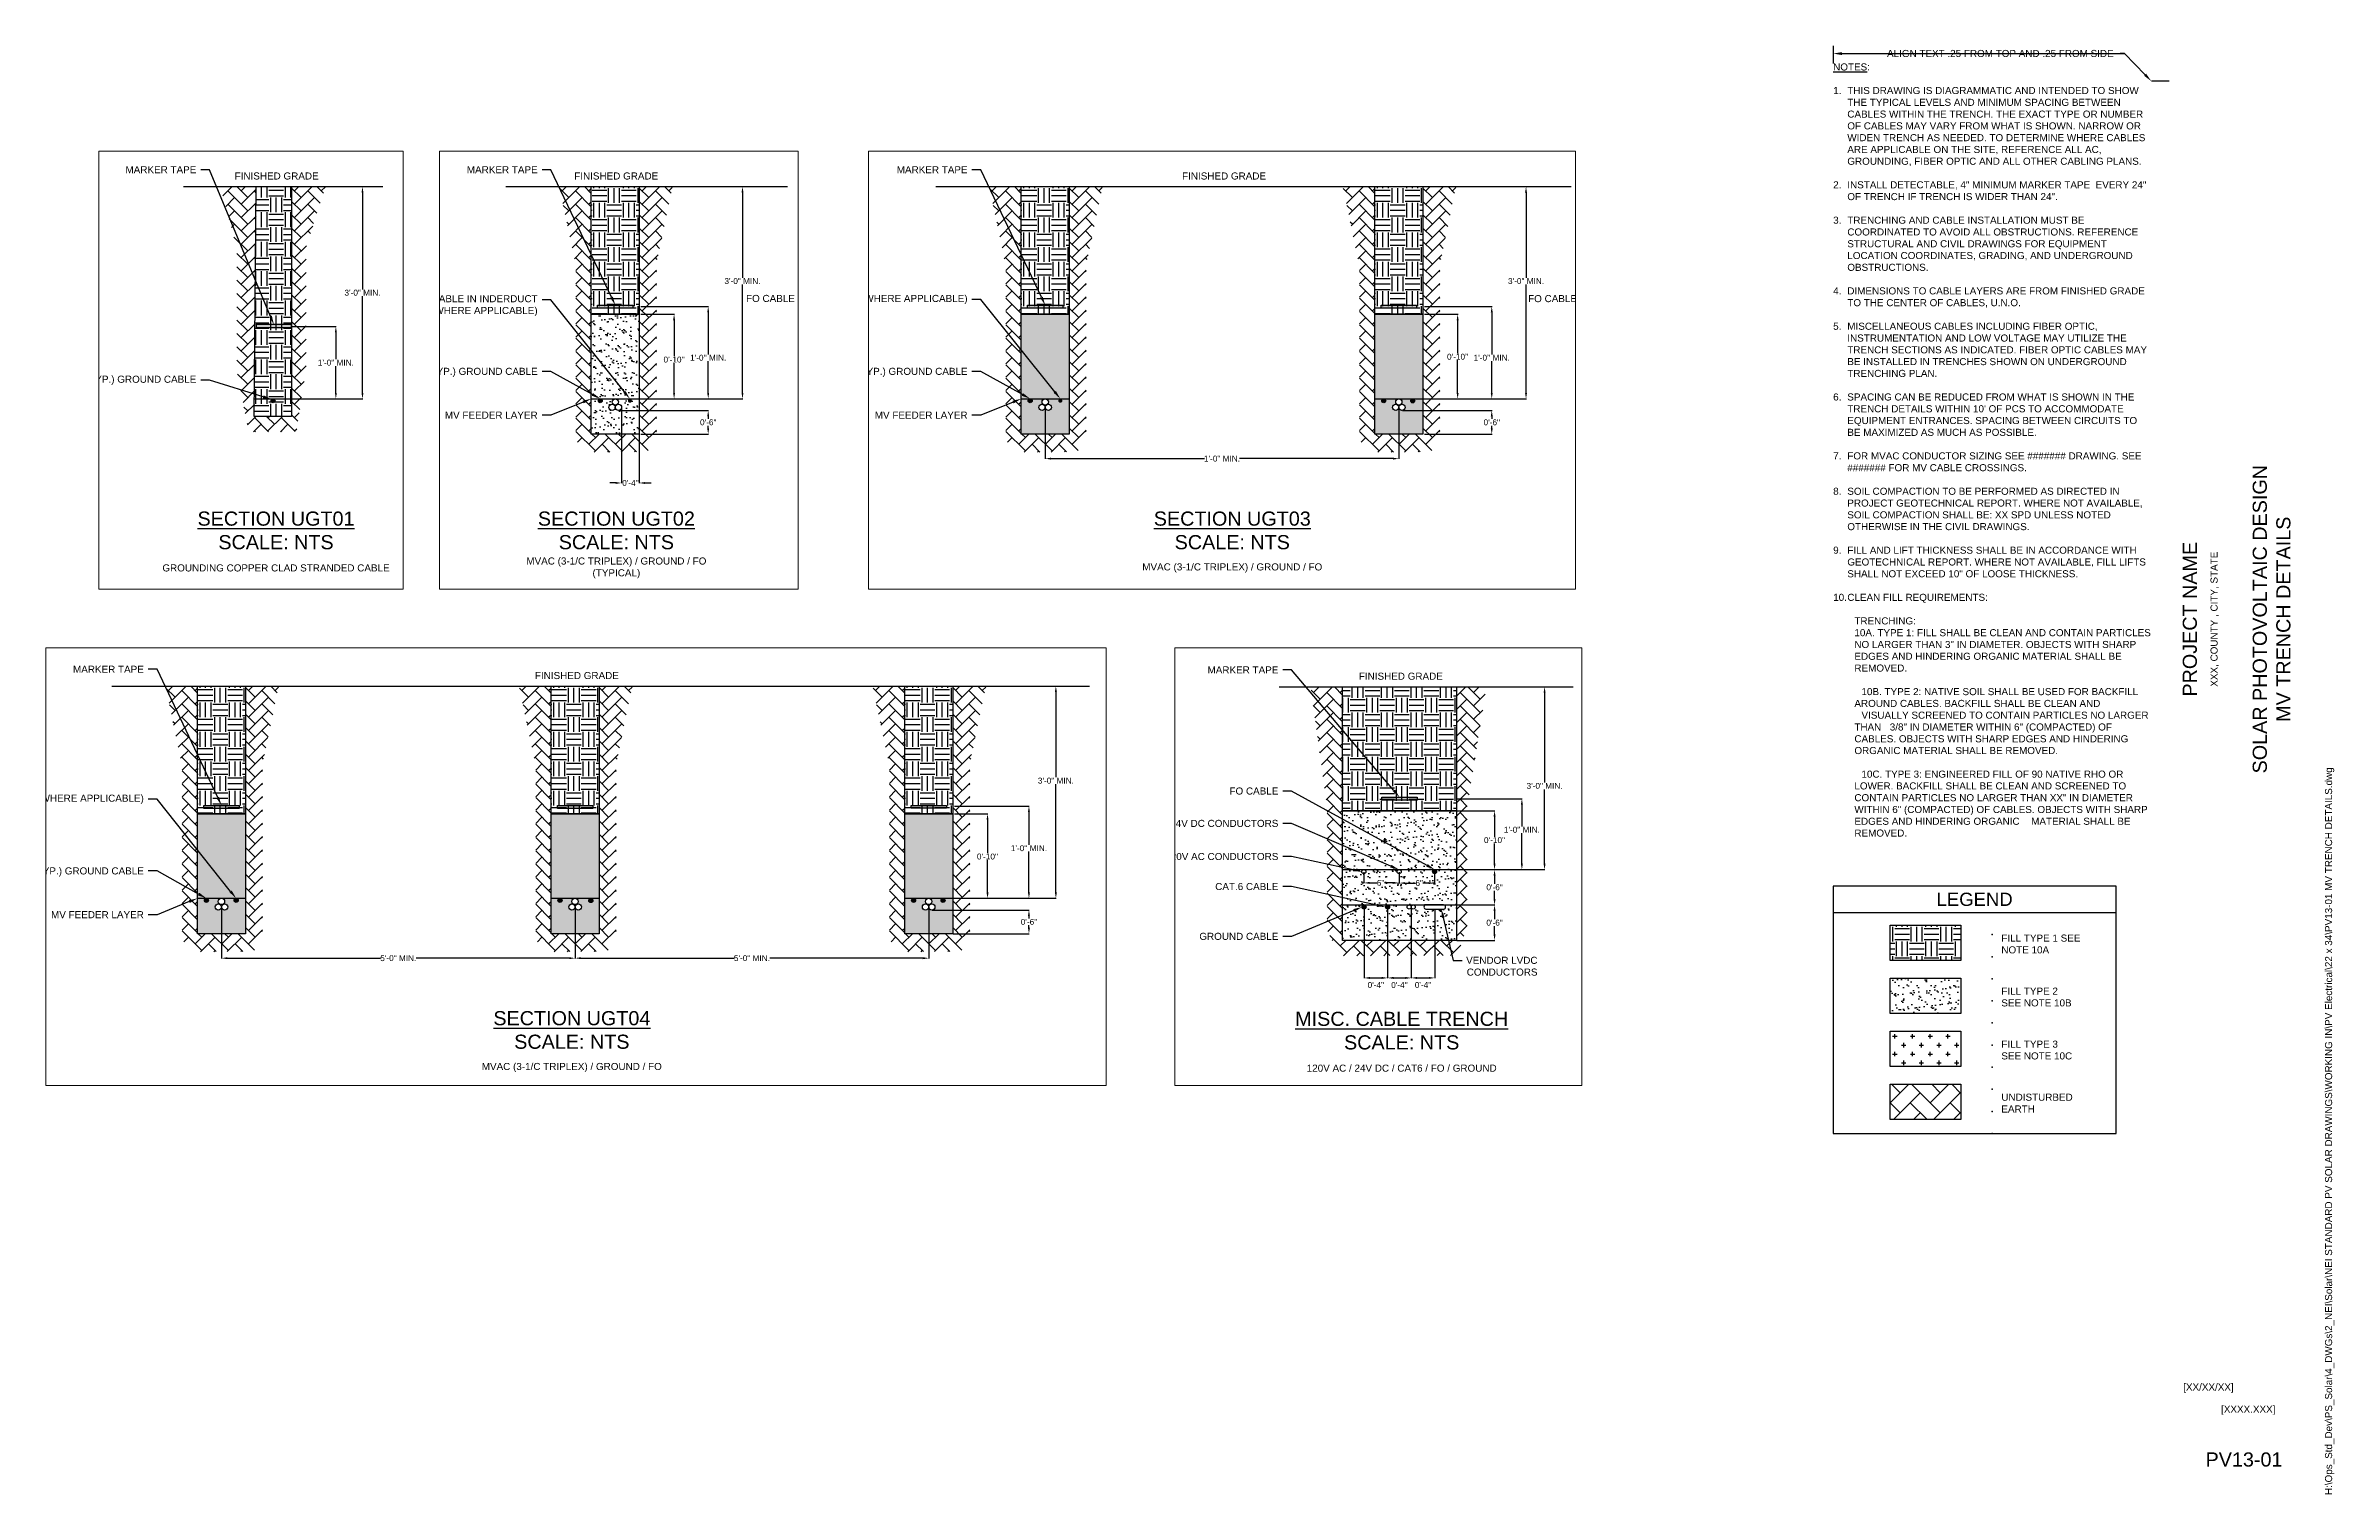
# Paper-space layout 'MV TRENCH DETAILS' of a CAD drawing. Header units: feet. Extents: x 1.7 to 34.1, y 1.3 to 21.8.
# The model-space entities are those that its viewports show. They can reach past a viewport. Long polylines and large blocks are cut down to what shows.
import ezdxf
from ezdxf import colors
from ezdxf.entities.mleader import LeaderData, LeaderLine
from ezdxf.enums import TextEntityAlignment as Align
from ezdxf.math import Vec2, Vec3

# ---------------------------------------------------------------- set-up
doc = ezdxf.new("R2010")
doc.units = ezdxf.units.FT
doc.header["$MEASUREMENT"] = 0
doc.linetypes.add('CENTER', pattern=[2, 1.25, -0.25, 0.25, -0.25])
for name, color, linetype in [('E-CABL-ACMV', 1, 'AC_CABLE'), ('E-CABL-FO', 120, 'FIBER_OPTIC'), ('E-CABL-INST', 1, 'INSTRUMENT_CABLE'), ('E-CABL-UG2', 142, 'GROUND_WIRE_G2'), ('E-FIN-GR', 4, 'Continuous'), ('E-MRKR-TREN', 6, 'Continuous'), ('E-TREN', 3, 'Continuous'), ('E-TREN-HATCH', 254, 'Continuous'), ('G-ANNO-TEXT', 1, 'Continuous'), ('G-ANNO-TTBL', 1, 'Continuous'), ('G-DIMS', 7, 'Continuous'), ('G-NOTES', 7, 'Continuous'), ('text', 1, 'Continuous')]:
    doc.layers.add(name, color=color, linetype=linetype)
doc.layers.add('G-NPLT', color=67, linetype='Continuous', plot=False)
doc.layers.add('VP', color=31, linetype='Continuous', plot=False)
doc.styles.add('NEI-A', font='arial.ttf')
doc.styles.get("Standard").update_dxf_attribs({"font": 'arial.ttf'})
doc.linetypes.add('AC_CABLE', pattern='A,1,-0.2,["AC",Standard,S=0.1,R=0,X=-0.1,Y=-0.05],-0.2', length=1.4)
doc.linetypes.add('FIBER_OPTIC', pattern='A,0.2,-0.05,0,-0.05,0.2,-0.15,["FO",Standard,S=0.1,R=0,X=-0.04,Y=-0.05],-0.25,0.2,-0.05,0,-0.05', length=1.2)
doc.linetypes.add('GROUND_WIRE_G2', pattern='A,1,-0.2,["G2",Standard,S=0.1,R=0,X=-0.1,Y=-0.05],-0.2', length=1.4)
doc.linetypes.add('INSTRUMENT_CABLE', pattern='A,1,-0.2,["INST",Standard,S=0.1,R=0,X=-0.09,Y=-0.05],-0.3', length=1.5)
doc.dimstyles.new('NEI-A', dxfattribs={"dimtxt": 0.1, "dimasz": 0.125, "dimexe": 0.0625, "dimexo": 0.0625, "dimgap": 0.0625, "dimtad": 0, "dimtih": 1, "dimtoh": 1, "dimdec": 4, "dimzin": 3, "dimdsep": 46, "dimlunit": 4, "dimtxsty": 'NEI-A', "dimcen": 0, "dimadec": 0, "dimazin": 0, "dimtfac": 0.75, "dimtdec": 4, "dimtofl": 0, "dimtmove": 0, "dimatfit": 3, "dimfxl": 1, "dimfrac": 1, "dimtolj": 1, "dimtzin": 0, "dimarcsym": 0})

psp = doc.layouts.new('MV TRENCH DETAILS')

# ---------------------------------------------------------------- texts
at = {"layer": 'G-ANNO-TEXT', "insert": (26.985, 21.512), "char_height": 0.1, "attachment_point": 1, "style": 'NEI-A'}
psp.add_mtext_dynamic_manual_height_columns('\\A1;{\\LNOTES}:\\P\\P\\pi-0.2,l0.2,t0.2;{\\A0;1.^ITHIS DRAWING IS DIAGRAMMATIC AND INTENDED TO SHOW THE TYPICAL LEVELS AND MINIMUM SPACING BETWEEN CABLES WITHIN THE TRENCH. THE EXACT TYPE OR NUMBER OF CABLES MAY VARY FROM WHAT IS SHOWN. NARROW OR WIDEN TRENCH AS NEEDED. TO DETERMINE WHERE CABLES ARE APPLICABLE ON THE SITE, REFERENCE ALL AC, GROUNDING, FIBER OPTIC AND ALL OTHER CABLING PLANS.\\P\\pi0,l0,tz;\\P\\pi-0.2,l0.2,t0.2;}2.^IINSTALL DETECTABLE, 4" MINIMUM MARKER TAPE  EVERY 24" OF TRENCH IF TRENCH IS WIDER THAN 24".\\P\\pi0,l0,tz;\\P\\pi-0.2,l0.2,t0.2;{\\A0;3.^ITRENCHING AND CABLE INSTALLATION MUST BE COORDINATED TO AVOID ALL OBSTRUCTIONS. REFERENCE STRUCTURAL AND CIVIL DRAWINGS FOR EQUIPMENT LOCATION COORDINATES, GRADING, AND UNDERGROUND OBSTRUCTIONS.\\P\\pi0,l0,tz;\\P\\pi-0.2,l0.2,t0.2;}4.^IDIMENSIONS TO CABLE LAYERS ARE FROM FINISHED GRADE TO THE CENTER OF CABLES, U.N.O.{\\A0;\\P\\pi0,l0,tz;}\\P\\pi-0.2,l0.2,t0.2;5.^IMISCELLANEOUS CABLES INCLUDING FIBER OPTIC, INSTRUMENTATION AND LOW VOLTAGE MAY UTILIZE THE TRENCH SECTIONS AS INDICATED. {\\A0;FIBER OPTIC CABLES MAY BE INSTALLED IN TRENCHES SHOWN ON UNDERGROUND TRENCHING PLAN.\\P\\pi0,l0,tz;}\\P\\pi-0.2,l0.2,t0.2;6.^ISPACING CAN BE REDUCED FROM WHAT IS SHOWN IN THE TRENCH DETAILS WITHIN 10\' OF PCS TO ACCOMMODATE EQUIPMENT ENTRANCES. SPACING BETWEEN CIRCUITS TO BE MAXIMIZED AS MUCH AS POSSIBLE.\\P\\pi0,l0,tz;\\P\\pi-0.2,l0.2,t0.2;7.^IFOR MVAC CONDUCTOR SIZING SEE ####### DRAWING. SEE ####### FOR MV CABLE CROSSINGS. \\P\\pi0,l0,tz;\\P\\pi-0.2,l0.2,t0.2;8.^ISOIL COMPACTION TO BE PERFORMED AS DIRECTED IN PROJECT GEOTECHNICAL REPORT. WHERE NOT AVAILABLE, SOIL COMPACTION SHALL BE: XX SPD UNLESS NOTED OTHERWISE IN THE CIVIL DRAWINGS.\\P\\pi0,l0,tz;\\P\\pi-0.2,l0.2,t0.2;9.^IFILL AND LIFT THICKNESS SHALL BE IN ACCORDANCE WITH GEOTECHNICAL REPORT. WHERE NOT AVAILABLE, FILL LIFTS SHALL NOT EXCEED 10" OF LOOSE THICKNESS.\\P\\pi0,l0,tz;\\P\\pi-0.2,l0.2,t0.2;10.^ICLEAN FILL REQUIREMENTS:\\P\\pi0,l0,tz;\\P\\pl0.3;TRENCHING:\\P10A. TYPE 1: FILL SHALL BE CLEAN AND CONTAIN PARTICLES NO LARGER THAN 3" IN DIAMETER. OBJECTS WITH SHARP EDGES AND HINDERING ORGANIC MATERIAL SHALL BE REMOVED.\\P\\P\\pi-0.3;^I10B. TYPE 2: NATIVE SOIL SHALL BE USED FOR BACKFILL  AROUND CABLES. BACKFILL SHALL BE CLEAN AND ^I^IVISUALLY SCREENED TO CONTAIN PARTICLES NO LARGER THAN ^I3/8" IN DIAMETER WITHIN 6" (COMPACTED) OF CABLES. OBJECTS WITH SHARP EDGES AND HINDERING ORGANIC MATERIAL SHALL BE REMOVED.\\P^I\\P^I10C. TYPE 3: ENGINEERED FILL OF 90 NATIVE RHO OR LOWER. BACKFILL SHALL BE CLEAN AND SCREENED TO CONTAIN PARTICLES NO LARGER THAN XX" IN DIAMETER WITHIN 6" (COMPACTED) OF CABLES. OBJECTS WITH SHARP EDGES AND HINDERING ORGANIC ^IMATERIAL SHALL BE REMOVED.', width=4.48472, gutter_width=0.938, heights=[0], dxfattribs=at)
at = {"layer": 'G-ANNO-TTBL', "style": 'NEI-A'}
psp.add_text('XXX, COUNTY , CITY, STATE', height=0.1, rotation=90, dxfattribs=at).set_placement((32.379, 13.651), align=Align.MIDDLE)
at = {"layer": 'G-ANNO-TTBL', "char_height": 0.2, "attachment_point": 5, "rotation": 90, "style": 'NEI-A'}
for s, width, gutter_width, heights, insert in [('SOLAR PHOTOVOLTAIC DESIGN\\PMV TRENCH DETAILS', 6.78569, 0, [1.376], (33.185, 13.651)), ('PROJECT NAME', 7.8846, 0.5, [0], (32.029, 13.651))]:
    psp.add_mtext_dynamic_manual_height_columns(s, width=width, gutter_width=gutter_width, heights=heights, dxfattribs=dict(at, insert=insert))
at = {"layer": 'G-ANNO-TTBL', "style": 'NEI-A'}
for s, width, insert, char_height, attachment_point in [('[XX/XX/XX]', 0.85482, (31.934, 2.776), 0.1, 4), ('[XXXX.XXX]', 0.85482, (32.854, 2.463), 0.1, 5), ('PV13-01', 1.7218, (32.794, 1.765), 0.2, 5)]:
    psp.add_mtext_dynamic_manual_height_columns(s, width=width, gutter_width=0.5, heights=[0], dxfattribs=dict(at, insert=insert, char_height=char_height, attachment_point=attachment_point))
at = {"layer": 'G-NOTES', "color": 1, "char_height": 0.1, "attachment_point": 4, "style": 'NEI-A'}
for s, width, insert in [('FILL TYPE 1 SEE NOTE 10A', 1.28095, (29.363, 9.057)), ('FILL TYPE 2 SEE NOTE 10B', 1.08525, (29.363, 8.307)), ('FILL TYPE 3 SEE NOTE 10C', 1.02082, (29.363, 7.557)), ('UNDISTURBED EARTH', 0.88443, (29.363, 6.807))]:
    psp.add_mtext_dynamic_manual_height_columns(s, width=width, gutter_width=0.547, heights=[0], dxfattribs=dict(at, insert=insert))
at = {"layer": 'G-NPLT', "insert": (33.94, 1.263), "char_height": 0.1, "width": 13.97168, "attachment_point": 1, "rotation": 90, "style": 'NEI-A'}
psp.add_mtext('H:\\\\Ops_Std_Dev\\\\PS_Solar\\\\4_DWGs\\\\2_NEI\\\\Solar\\\\NEI STANDARD PV SOLAR DRAWINGS\\\\WORKING IN\\\\PV Electrical\\\\22 x 34\\\\PV13-01 MV TRENCH DETAILS.dwg', dxfattribs=at)

msp = doc.modelspace()

# ---------------------------------------------------------------- texts
at = {"layer": 'G-ANNO-TEXT', "attachment_point": 5, "style": 'NEI-A'}
for s, width, insert, char_height in [('{\\LSECTION UGT01\\P\\l\\C7;SCALE: NTS}', 44.1091496, (356.51634, 131.96415), 2.4), ('{\\LSECTION UGT02\\P\\l\\C7;SCALE: NTS}', 33.1405048, (430.68709, 131.96415), 2.4), ('{\\LSECTION UGT03\\P\\l\\C7;SCALE: NTS}', 33.1405048, (536.90395, 131.96415), 2.4), ('{\\LSECTION UGT04\\P\\l\\C7;SCALE: NTS}', 33.1405048, (699.03288, 131.96415), 2.4), ('{\\LMISC. CABLE TRENCH\\P\\l\\C7;SCALE: NTS}', 49.6802241, (836.80694, 131.96415), 2.4), ('GROUNDING COPPER CLAD STRANDED CABLE', 39.263125, (356.51634, 125.60286), 1.2), ('MVAC (3-1/C TRIPLEX) / GROUND / FO\\P(TYPICAL)', 35.963125, (430.68709, 125.60286), 1.2), ('MVAC (3-1/C TRIPLEX) / GROUND / FO', 35.963125, (536.90395, 125.60286), 1.2), ('MVAC (3-1/C TRIPLEX) / GROUND / FO', 35.963125, (699.02032, 125.60286), 1.2), ('120V AC / 24V DC / CAT6 / FO / GROUND', 44.063125, (836.80694, 125.60286), 1.2)]:
    msp.add_mtext_dynamic_manual_height_columns(s, width=width, gutter_width=6.5625, heights=[0], dxfattribs=dict(at, insert=insert, char_height=char_height))
at = {"layer": 'text', "char_height": 1.2, "attachment_point": 5, "style": 'NEI-A'}
for width, insert in [(16.9718345, (356.62273, 192.1234)), (16.2305069, (430.6625, 192.1234)), (16.2305069, (535.51237, 192.1234)), (16.2305069, (699.88678, 192.1234)), (16.2305069, (836.66626, 192.1234))]:
    msp.add_mtext_dynamic_manual_height_columns('FINISHED GRADE', width=width, gutter_width=6.5625, heights=[0], dxfattribs=dict(at, insert=insert))

# ---------------------------------------------------------------- blocks, each defined once
blk = doc.blocks.new('*U72')
blk.add_lwpolyline([(-2, -3.495), (2, -3.495), (2, 0), (-2, 0)], close=True)
blk.add_lwpolyline([(-2, -0.37), (2, -0.37)])
at = {"layer": 'G-NPLT'}
for p in [(0.25, -0.6825), (0.25, -0.995), (0.25, -1.3075), (0.25, -1.62), (0.25, -1.9325), (0.25, -2.245), (0.25, -2.5575), (0.25, -2.87), (0.25, -3.1825), (0.25, -3.495)]:
    blk.add_point(p, dxfattribs=at)
at = {"layer": 'G-ANNO-TEXT', "insert": (0, -0.185), "char_height": 0.1875, "attachment_point": 5, "style": 'NEI-A'}
blk.add_mtext_dynamic_manual_height_columns('LEGEND', width=3.607448, gutter_width=0.625, heights=[0], dxfattribs=at)
blk = doc.blocks.new('*D52')
at = {"layer": 'Defpoints', "color": 0, "transparency": 16777216}
for p in [(431.57, 152.85), (434.57, 148.32), (434.57, 140.03)]:
    blk.add_point(p, dxfattribs=at)
at = {"layer": 'text', "color": 0, "lineweight": -2, "transparency": 16777216}
for p, q in [((431.57, 152.79), (431.57, 139.97)), ((434.57, 148.26), (434.57, 139.97)), ((430.57, 140.03), (429.57, 140.03)), ((435.57, 140.03), (436.57, 140.03))]:
    blk.add_line(p, q, dxfattribs=at)
at = {"layer": 'text', "color": 0, "transparency": 16777216}
for points in [[(430.57, 140.19), (430.57, 139.86), (431.57, 140.03)], [(435.57, 140.19), (435.57, 139.86), (434.57, 140.03)]]:
    blk.add_solid(points, dxfattribs=at)
at = {"layer": 'text', "color": 0, "transparency": 16777216, "insert": (433.07, 140.03), "char_height": 1, "attachment_point": 5, "style": 'NEI-A'}
blk.add_mtext('\\A1;0\'-4"', dxfattribs=at)
blk = doc.blocks.new('*D56')
at = {"layer": 'Defpoints', "color": 0, "transparency": 16777216}
for p in [(505.16, 152.85), (565.16, 152.85), (565.16, 144.16)]:
    blk.add_point(p, dxfattribs=at)
at = {"layer": 'text', "color": 0, "lineweight": -2, "transparency": 16777216}
for p, q in [((505.16, 152.79), (505.16, 144.1)), ((565.16, 152.79), (565.16, 144.1)), ((506.16, 144.16), (532.18, 144.16)), ((564.16, 144.16), (538.15, 144.16))]:
    blk.add_line(p, q, dxfattribs=at)
at = {"layer": 'text', "color": 0, "transparency": 16777216}
for points in [[(506.16, 144.33), (506.16, 143.99), (505.16, 144.16)], [(564.16, 144.33), (564.16, 143.99), (565.16, 144.16)]]:
    blk.add_solid(points, dxfattribs=at)
at = {"layer": 'text', "color": 0, "transparency": 16777216, "insert": (535.16, 144.16), "char_height": 1, "attachment_point": 5, "style": 'NEI-A'}
blk.add_mtext('\\A1;1\'-0" MIN.', dxfattribs=at)
blk = doc.blocks.new('*D57')
at = {"layer": 'Defpoints', "color": 0, "transparency": 16777216}
for p in [(639.58, 152.85), (699.58, 152.85), (699.58, 144.16)]:
    blk.add_point(p, dxfattribs=at)
at = {"layer": 'text', "color": 0, "lineweight": -2, "transparency": 16777216}
for p, q in [((639.58, 152.79), (639.58, 144.1)), ((699.58, 152.79), (699.58, 144.1)), ((640.58, 144.16), (666.55, 144.16)), ((698.58, 144.16), (672.61, 144.16))]:
    blk.add_line(p, q, dxfattribs=at)
at = {"layer": 'text', "color": 0, "transparency": 16777216}
for points in [[(640.58, 144.33), (640.58, 143.99), (639.58, 144.16)], [(698.58, 144.33), (698.58, 143.99), (699.58, 144.16)]]:
    blk.add_solid(points, dxfattribs=at)
at = {"layer": 'text', "color": 0, "transparency": 16777216, "insert": (669.58, 144.16), "char_height": 1, "attachment_point": 5, "style": 'NEI-A'}
blk.add_mtext('\\A1;5\'-0" MIN.', dxfattribs=at)
blk = doc.blocks.new('*D58')
at = {"layer": 'Defpoints', "color": 0, "transparency": 16777216}
for p in [(760.11, 152.33), (763.65, 148.32), (776.59, 148.32)]:
    blk.add_point(p, dxfattribs=at)
at = {"layer": 'text', "color": 0, "lineweight": -2, "transparency": 16777216}
for p, q in [((760.17, 152.33), (776.65, 152.33)), ((763.71, 148.32), (776.65, 148.32)), ((776.59, 151.33), (776.59, 150.89)), ((776.59, 149.32), (776.59, 149.75))]:
    blk.add_line(p, q, dxfattribs=at)
at = {"layer": 'text', "color": 0, "transparency": 16777216}
for points in [[(776.42, 151.33), (776.75, 151.33), (776.59, 152.33)], [(776.42, 149.32), (776.75, 149.32), (776.59, 148.32)]]:
    blk.add_solid(points, dxfattribs=at)
at = {"layer": 'text', "color": 0, "transparency": 16777216, "insert": (776.59, 150.32), "char_height": 1, "attachment_point": 5, "style": 'NEI-A'}
blk.add_mtext('\\A1;0\'-6"', dxfattribs=at)
blk = doc.blocks.new('*D59')
at = {"layer": 'Defpoints', "color": 0, "transparency": 16777216}
for p in [(699.58, 152.85), (759.58, 152.85), (759.58, 144.16)]:
    blk.add_point(p, dxfattribs=at)
at = {"layer": 'text', "color": 0, "lineweight": -2, "transparency": 16777216}
for p, q in [((699.58, 152.79), (699.58, 144.1)), ((759.58, 152.79), (759.58, 144.1)), ((700.58, 144.16), (726.55, 144.16)), ((758.58, 144.16), (732.61, 144.16))]:
    blk.add_line(p, q, dxfattribs=at)
at = {"layer": 'text', "color": 0, "transparency": 16777216}
for points in [[(700.58, 144.33), (700.58, 143.99), (699.58, 144.16)], [(758.58, 144.33), (758.58, 143.99), (759.58, 144.16)]]:
    blk.add_solid(points, dxfattribs=at)
at = {"layer": 'text', "color": 0, "transparency": 16777216, "insert": (729.58, 144.16), "char_height": 1, "attachment_point": 5, "style": 'NEI-A'}
blk.add_mtext('\\A1;5\'-0" MIN.', dxfattribs=at)
blk = doc.blocks.new('*D63')
at = {"layer": 'Defpoints', "color": 0, "transparency": 16777216}
for p in [(565.7, 152.32), (569.46, 148.32), (580.93, 148.32)]:
    blk.add_point(p, dxfattribs=at)
at = {"layer": 'text', "color": 0, "lineweight": -2, "transparency": 16777216}
for p, q in [((565.76, 152.32), (580.99, 152.32)), ((569.52, 148.32), (580.99, 148.32)), ((580.93, 151.32), (580.93, 150.89)), ((580.93, 149.32), (580.93, 149.75))]:
    blk.add_line(p, q, dxfattribs=at)
at = {"layer": 'text', "color": 0, "transparency": 16777216}
for points in [[(580.76, 151.32), (581.1, 151.32), (580.93, 152.32)], [(580.76, 149.32), (581.1, 149.32), (580.93, 148.32)]]:
    blk.add_solid(points, dxfattribs=at)
at = {"layer": 'text', "color": 0, "transparency": 16777216, "insert": (580.93, 150.32), "char_height": 1, "attachment_point": 5, "style": 'NEI-A'}
blk.add_mtext('\\A1;0\'-6"', dxfattribs=at)
blk = doc.blocks.new('*D64')
at = {"layer": 'Defpoints', "color": 0, "transparency": 16777216}
for p in [(431.04, 152.32), (434.8, 148.32), (446.27, 148.32)]:
    blk.add_point(p, dxfattribs=at)
at = {"layer": 'text', "color": 0, "lineweight": -2, "transparency": 16777216}
for p, q in [((431.1, 152.32), (446.33, 152.32)), ((434.86, 148.32), (446.33, 148.32)), ((446.27, 151.32), (446.27, 150.89)), ((446.27, 149.32), (446.27, 149.75))]:
    blk.add_line(p, q, dxfattribs=at)
at = {"layer": 'text', "color": 0, "transparency": 16777216}
for points in [[(446.1, 151.32), (446.43, 151.32), (446.27, 152.32)], [(446.1, 149.32), (446.43, 149.32), (446.27, 148.32)]]:
    blk.add_solid(points, dxfattribs=at)
at = {"layer": 'text', "color": 0, "transparency": 16777216, "insert": (446.27, 150.32), "char_height": 1, "attachment_point": 5, "style": 'NEI-A'}
blk.add_mtext('\\A1;0\'-6"', dxfattribs=at)
blk = doc.blocks.new('*D65')
at = {"layer": 'Defpoints', "color": 0, "transparency": 16777216}
for p in [(434.8, 168.66), (434.57, 154.32), (440.48, 154.32)]:
    blk.add_point(p, dxfattribs=at)
at = {"layer": 'text', "color": 0, "lineweight": -2, "transparency": 16777216}
for p, q in [((434.86, 168.66), (440.54, 168.66)), ((440.48, 167.66), (440.48, 161.54)), ((440.48, 155.32), (440.48, 160.39)), ((434.63, 154.32), (440.54, 154.32))]:
    blk.add_line(p, q, dxfattribs=at)
at = {"layer": 'text', "color": 0, "transparency": 16777216}
for points in [[(440.31, 167.66), (440.65, 167.66), (440.48, 168.66)], [(440.31, 155.32), (440.65, 155.32), (440.48, 154.32)]]:
    blk.add_solid(points, dxfattribs=at)
at = {"layer": 'text', "color": 0, "transparency": 16777216, "insert": (440.48, 160.97), "char_height": 1, "attachment_point": 5, "style": 'NEI-A'}
blk.add_mtext("\\A1;0'-10''", dxfattribs=at)
blk = doc.blocks.new('*D66')
at = {"layer": 'Defpoints', "color": 0, "transparency": 16777216}
for p in [(569.46, 168.66), (569.23, 154.32), (575.14, 154.32)]:
    blk.add_point(p, dxfattribs=at)
at = {"layer": 'text', "color": 0, "lineweight": -2, "transparency": 16777216}
for p, q in [((569.52, 168.66), (575.21, 168.66)), ((575.14, 167.66), (575.14, 162.02)), ((575.14, 155.32), (575.14, 160.88)), ((569.3, 154.32), (575.21, 154.32))]:
    blk.add_line(p, q, dxfattribs=at)
at = {"layer": 'text', "color": 0, "transparency": 16777216}
for points in [[(574.98, 167.66), (575.31, 167.66), (575.14, 168.66)], [(574.98, 155.32), (575.31, 155.32), (575.14, 154.32)]]:
    blk.add_solid(points, dxfattribs=at)
at = {"layer": 'text', "color": 0, "transparency": 16777216, "insert": (575.14, 161.45), "char_height": 1, "attachment_point": 5, "style": 'NEI-A'}
blk.add_mtext("\\A1;0'-10''", dxfattribs=at)
blk = doc.blocks.new('*D67')
at = {"layer": 'Defpoints', "color": 0, "transparency": 16777216}
for p in [(763.88, 168.66), (763.65, 154.32), (769.56, 154.32)]:
    blk.add_point(p, dxfattribs=at)
at = {"layer": 'text', "color": 0, "lineweight": -2, "transparency": 16777216}
for p, q in [((763.94, 168.66), (769.62, 168.66)), ((769.56, 167.66), (769.56, 161.98)), ((769.56, 155.32), (769.56, 160.84)), ((763.71, 154.32), (769.62, 154.32))]:
    blk.add_line(p, q, dxfattribs=at)
at = {"layer": 'text', "color": 0, "transparency": 16777216}
for points in [[(769.39, 167.66), (769.73, 167.66), (769.56, 168.66)], [(769.39, 155.32), (769.73, 155.32), (769.56, 154.32)]]:
    blk.add_solid(points, dxfattribs=at)
at = {"layer": 'text', "color": 0, "transparency": 16777216, "insert": (769.56, 161.41), "char_height": 1, "attachment_point": 5, "style": 'NEI-A'}
blk.add_mtext("\\A1;0'-10''", dxfattribs=at)
blk = doc.blocks.new('*D68')
at = {"layer": 'Defpoints', "color": 0, "transparency": 16777216}
for p in [(359.16, 166.58), (366.67, 166.58), (359.16, 154.32)]:
    blk.add_point(p, dxfattribs=at)
at = {"layer": 'text', "color": 0, "lineweight": -2, "transparency": 16777216}
for p, q in [((359.23, 166.58), (366.74, 166.58)), ((366.67, 165.58), (366.67, 161.02)), ((366.67, 155.32), (366.67, 159.88)), ((359.23, 154.32), (366.74, 154.32))]:
    blk.add_line(p, q, dxfattribs=at)
at = {"layer": 'text', "color": 0, "transparency": 16777216}
for points in [[(366.51, 165.58), (366.84, 165.58), (366.67, 166.58)], [(366.51, 155.32), (366.84, 155.32), (366.67, 154.32)]]:
    blk.add_solid(points, dxfattribs=at)
at = {"layer": 'text', "color": 0, "transparency": 16777216, "insert": (366.67, 160.45), "char_height": 1, "attachment_point": 5, "style": 'NEI-A'}
blk.add_mtext('\\A1;1\'-0" MIN.', dxfattribs=at)
blk = doc.blocks.new('*D69')
at = {"layer": 'Defpoints', "color": 0, "transparency": 16777216}
for p in [(359.16, 190.32), (359.16, 154.32), (371.19, 154.32)]:
    blk.add_point(p, dxfattribs=at)
at = {"layer": 'text', "color": 0, "lineweight": -2, "transparency": 16777216}
for p, q in [((359.23, 190.32), (371.25, 190.32)), ((371.19, 189.32), (371.19, 172.89)), ((371.19, 155.32), (371.19, 171.75)), ((359.23, 154.32), (371.25, 154.32))]:
    blk.add_line(p, q, dxfattribs=at)
at = {"layer": 'text', "color": 0, "transparency": 16777216}
for points in [[(371.02, 189.32), (371.35, 189.32), (371.19, 190.32)], [(371.02, 155.32), (371.35, 155.32), (371.19, 154.32)]]:
    blk.add_solid(points, dxfattribs=at)
at = {"layer": 'text', "color": 0, "transparency": 16777216, "insert": (371.19, 172.32), "char_height": 1, "attachment_point": 5, "style": 'NEI-A'}
blk.add_mtext('\\A1;3\'-0" MIN.', dxfattribs=at)
blk = doc.blocks.new('*D70')
at = {"layer": 'Defpoints', "color": 0, "transparency": 16777216}
for p in [(434.57, 190.32), (452.08, 190.32), (434.57, 154.32)]:
    blk.add_point(p, dxfattribs=at)
at = {"layer": 'text', "color": 0, "lineweight": -2, "transparency": 16777216}
for p, q in [((434.63, 190.32), (452.14, 190.32)), ((452.08, 189.32), (452.08, 174.87)), ((452.08, 155.32), (452.08, 173.72)), ((434.63, 154.32), (452.14, 154.32))]:
    blk.add_line(p, q, dxfattribs=at)
at = {"layer": 'text', "color": 0, "transparency": 16777216}
for points in [[(451.92, 189.32), (452.25, 189.32), (452.08, 190.32)], [(451.92, 155.32), (452.25, 155.32), (452.08, 154.32)]]:
    blk.add_solid(points, dxfattribs=at)
at = {"layer": 'text', "color": 0, "transparency": 16777216, "insert": (452.08, 174.29), "char_height": 1, "attachment_point": 5, "style": 'NEI-A'}
blk.add_mtext('\\A1;3\'-0" MIN.', dxfattribs=at)
blk = doc.blocks.new('*D71')
at = {"layer": 'Defpoints', "color": 0, "transparency": 16777216}
for p in [(434.8, 169.98), (434.57, 154.32), (446.27, 154.32)]:
    blk.add_point(p, dxfattribs=at)
at = {"layer": 'text', "color": 0, "lineweight": -2, "transparency": 16777216}
for p, q in [((434.86, 169.98), (446.33, 169.98)), ((446.27, 168.98), (446.27, 161.86)), ((446.27, 155.32), (446.27, 160.71)), ((434.63, 154.32), (446.33, 154.32))]:
    blk.add_line(p, q, dxfattribs=at)
at = {"layer": 'text', "color": 0, "transparency": 16777216}
for points in [[(446.1, 168.98), (446.43, 168.98), (446.27, 169.98)], [(446.1, 155.32), (446.43, 155.32), (446.27, 154.32)]]:
    blk.add_solid(points, dxfattribs=at)
at = {"layer": 'text', "color": 0, "transparency": 16777216, "insert": (446.27, 161.28), "char_height": 1, "attachment_point": 5, "style": 'NEI-A'}
blk.add_mtext("\\A1;1'-0'' MIN.", dxfattribs=at)
blk = doc.blocks.new('*D38')
at = {"layer": 'Defpoints', "color": 0, "transparency": 16777216}
for p in [(569.23, 190.32), (586.75, 190.32), (569.23, 154.32)]:
    blk.add_point(p, dxfattribs=at)
at = {"layer": 'text', "color": 0, "lineweight": -2, "transparency": 16777216}
for p, q in [((569.3, 190.32), (586.81, 190.32)), ((586.75, 189.32), (586.75, 174.87)), ((586.75, 155.32), (586.75, 173.72)), ((569.3, 154.32), (586.81, 154.32))]:
    blk.add_line(p, q, dxfattribs=at)
at = {"layer": 'text', "color": 0, "transparency": 16777216}
for points in [[(586.58, 189.32), (586.91, 189.32), (586.75, 190.32)], [(586.58, 155.32), (586.91, 155.32), (586.75, 154.32)]]:
    blk.add_solid(points, dxfattribs=at)
at = {"layer": 'text', "color": 0, "transparency": 16777216, "insert": (586.75, 174.29), "char_height": 1, "attachment_point": 5, "style": 'NEI-A'}
blk.add_mtext('\\A1;3\'-0" MIN.', dxfattribs=at)
blk = doc.blocks.new('*D39')
at = {"layer": 'Defpoints', "color": 0, "transparency": 16777216}
for p in [(569.46, 169.98), (569.23, 154.32), (580.93, 154.32)]:
    blk.add_point(p, dxfattribs=at)
at = {"layer": 'text', "color": 0, "lineweight": -2, "transparency": 16777216}
for p, q in [((569.52, 169.98), (580.99, 169.98)), ((580.93, 168.98), (580.93, 161.86)), ((580.93, 155.32), (580.93, 160.71)), ((569.3, 154.32), (580.99, 154.32))]:
    blk.add_line(p, q, dxfattribs=at)
at = {"layer": 'text', "color": 0, "transparency": 16777216}
for points in [[(580.76, 168.98), (581.1, 168.98), (580.93, 169.98)], [(580.76, 155.32), (581.1, 155.32), (580.93, 154.32)]]:
    blk.add_solid(points, dxfattribs=at)
at = {"layer": 'text', "color": 0, "transparency": 16777216, "insert": (580.93, 161.28), "char_height": 1, "attachment_point": 5, "style": 'NEI-A'}
blk.add_mtext("\\A1;1'-0'' MIN.", dxfattribs=at)
blk = doc.blocks.new('*D40')
at = {"layer": 'Defpoints', "color": 0, "transparency": 16777216}
for p in [(763.65, 190.32), (781.16, 190.32), (763.65, 154.32)]:
    blk.add_point(p, dxfattribs=at)
at = {"layer": 'text', "color": 0, "lineweight": -2, "transparency": 16777216}
for p, q in [((763.71, 190.32), (781.22, 190.32)), ((781.16, 189.32), (781.16, 174.87)), ((781.16, 155.32), (781.16, 173.72)), ((763.71, 154.32), (781.22, 154.32))]:
    blk.add_line(p, q, dxfattribs=at)
at = {"layer": 'text', "color": 0, "transparency": 16777216}
for points in [[(780.99, 189.32), (781.33, 189.32), (781.16, 190.32)], [(780.99, 155.32), (781.33, 155.32), (781.16, 154.32)]]:
    blk.add_solid(points, dxfattribs=at)
at = {"layer": 'text', "color": 0, "transparency": 16777216, "insert": (781.16, 174.29), "char_height": 1, "attachment_point": 5, "style": 'NEI-A'}
blk.add_mtext('\\A1;3\'-0" MIN.', dxfattribs=at)
blk = doc.blocks.new('*D41')
at = {"layer": 'Defpoints', "color": 0, "transparency": 16777216}
for p in [(763.88, 169.98), (763.65, 154.32), (776.59, 154.32)]:
    blk.add_point(p, dxfattribs=at)
at = {"layer": 'text', "color": 0, "lineweight": -2, "transparency": 16777216}
for p, q in [((763.94, 169.98), (776.65, 169.98)), ((776.59, 168.98), (776.59, 163.39)), ((776.59, 155.32), (776.59, 162.25)), ((763.71, 154.32), (776.65, 154.32))]:
    blk.add_line(p, q, dxfattribs=at)
at = {"layer": 'text', "color": 0, "transparency": 16777216}
for points in [[(776.42, 168.98), (776.75, 168.98), (776.59, 169.98)], [(776.42, 155.32), (776.75, 155.32), (776.59, 154.32)]]:
    blk.add_solid(points, dxfattribs=at)
at = {"layer": 'text', "color": 0, "transparency": 16777216, "insert": (776.59, 162.82), "char_height": 1, "width": 6.5656, "attachment_point": 5, "style": 'NEI-A'}
blk.add_mtext("\\A1;1'-0'' MIN.", dxfattribs=at)
blk = doc.blocks.new('*D42')
at = {"layer": 'Defpoints', "color": 0, "transparency": 16777216}
for p in [(840.96, 190.32), (861.05, 190.32), (842.36, 159.3)]:
    blk.add_point(p, dxfattribs=at)
at = {"layer": 'text', "color": 0, "lineweight": -2, "transparency": 16777216}
for p, q in [((841.02, 190.32), (861.11, 190.32)), ((861.05, 189.32), (861.05, 174.08)), ((861.05, 160.3), (861.05, 172.93)), ((842.42, 159.3), (861.11, 159.3))]:
    blk.add_line(p, q, dxfattribs=at)
at = {"layer": 'text', "color": 0, "transparency": 16777216}
for points in [[(860.88, 189.32), (861.22, 189.32), (861.05, 190.32)], [(860.88, 160.3), (861.22, 160.3), (861.05, 159.3)]]:
    blk.add_solid(points, dxfattribs=at)
at = {"layer": 'text', "color": 0, "transparency": 16777216, "insert": (861.05, 173.51), "char_height": 1, "attachment_point": 5, "style": 'NEI-A'}
blk.add_mtext('\\A1;3\'-0" MIN.', dxfattribs=at)
blk = doc.blocks.new('*D43')
at = {"layer": 'Defpoints', "color": 0, "transparency": 16777216}
for p in [(846.12, 171.33), (857.2, 171.33), (846.12, 159.3)]:
    blk.add_point(p, dxfattribs=at)
at = {"layer": 'text', "color": 0, "lineweight": -2, "transparency": 16777216}
for p, q in [((846.18, 171.33), (857.26, 171.33)), ((857.2, 170.33), (857.2, 166.64)), ((857.2, 160.3), (857.2, 165.49)), ((846.18, 159.3), (857.26, 159.3))]:
    blk.add_line(p, q, dxfattribs=at)
at = {"layer": 'text', "color": 0, "transparency": 16777216}
for points in [[(857.03, 170.33), (857.37, 170.33), (857.2, 171.33)], [(857.03, 160.3), (857.37, 160.3), (857.2, 159.3)]]:
    blk.add_solid(points, dxfattribs=at)
at = {"layer": 'text', "color": 0, "transparency": 16777216, "insert": (857.2, 166.07), "char_height": 1, "attachment_point": 5, "style": 'NEI-A'}
blk.add_mtext('\\A1;1\'-0" MIN.', dxfattribs=at)
blk = doc.blocks.new('*D44')
at = {"layer": 'Defpoints', "color": 0, "transparency": 16777216}
for p in [(846.12, 159.3), (846.12, 153.3), (852.57, 153.3)]:
    blk.add_point(p, dxfattribs=at)
at = {"layer": 'text', "color": 0, "lineweight": -2, "transparency": 16777216}
for p, q in [((846.18, 159.3), (852.63, 159.3)), ((852.57, 158.3), (852.57, 156.87)), ((852.57, 154.3), (852.57, 155.73)), ((846.18, 153.3), (852.63, 153.3))]:
    blk.add_line(p, q, dxfattribs=at)
at = {"layer": 'text', "color": 0, "transparency": 16777216}
for points in [[(852.4, 158.3), (852.73, 158.3), (852.57, 159.3)], [(852.4, 154.3), (852.73, 154.3), (852.57, 153.3)]]:
    blk.add_solid(points, dxfattribs=at)
at = {"layer": 'text', "color": 0, "transparency": 16777216, "insert": (852.57, 156.3), "char_height": 1, "attachment_point": 5, "style": 'NEI-A'}
blk.add_mtext('\\A1;0\'-6"', dxfattribs=at)
blk = doc.blocks.new('*D45')
at = {"layer": 'Defpoints', "color": 0, "transparency": 16777216}
for p in [(830.42, 153.3), (834.42, 153.3), (834.42, 140.92)]:
    blk.add_point(p, dxfattribs=at)
at = {"layer": 'text', "color": 0, "lineweight": -2, "transparency": 16777216}
for p, q in [((830.42, 153.24), (830.42, 140.86)), ((834.42, 153.24), (834.42, 140.86)), ((831.42, 140.92), (833.42, 140.92))]:
    blk.add_line(p, q, dxfattribs=at)
at = {"layer": 'text', "color": 0, "transparency": 16777216}
for points in [[(831.42, 141.09), (831.42, 140.75), (830.42, 140.92)], [(833.42, 141.09), (833.42, 140.75), (834.42, 140.92)]]:
    blk.add_solid(points, dxfattribs=at)
at = {"layer": 'text', "color": 0, "transparency": 16777216, "insert": (832.42, 139.72), "char_height": 1, "attachment_point": 5, "style": 'NEI-A'}
blk.add_mtext('\\A1;0\'-4"', dxfattribs=at)
blk = doc.blocks.new('*D46')
at = {"layer": 'Defpoints', "color": 0, "transparency": 16777216}
for p in [(834.42, 153.3), (838.42, 153.3), (838.42, 140.92)]:
    blk.add_point(p, dxfattribs=at)
at = {"layer": 'text', "color": 0, "lineweight": -2, "transparency": 16777216}
for p, q in [((834.42, 153.24), (834.42, 140.86)), ((838.42, 153.24), (838.42, 140.86)), ((835.42, 140.92), (837.42, 140.92))]:
    blk.add_line(p, q, dxfattribs=at)
at = {"layer": 'text', "color": 0, "transparency": 16777216}
for points in [[(835.42, 141.09), (835.42, 140.75), (834.42, 140.92)], [(837.42, 141.09), (837.42, 140.75), (838.42, 140.92)]]:
    blk.add_solid(points, dxfattribs=at)
at = {"layer": 'text', "color": 0, "transparency": 16777216, "insert": (836.42, 139.72), "char_height": 1, "attachment_point": 5, "style": 'NEI-A'}
blk.add_mtext('\\A1;0\'-4"', dxfattribs=at)
blk = doc.blocks.new('*D47')
at = {"layer": 'Defpoints', "color": 0, "transparency": 16777216}
for p in [(846.12, 169.3), (846.12, 159.3), (852.57, 159.3)]:
    blk.add_point(p, dxfattribs=at)
at = {"layer": 'text', "color": 0, "lineweight": -2, "transparency": 16777216}
for p, q in [((846.18, 169.3), (852.63, 169.3)), ((852.57, 168.3), (852.57, 164.87)), ((852.57, 160.3), (852.57, 163.73)), ((846.18, 159.3), (852.63, 159.3))]:
    blk.add_line(p, q, dxfattribs=at)
at = {"layer": 'text', "color": 0, "transparency": 16777216}
for points in [[(852.4, 168.3), (852.73, 168.3), (852.57, 169.3)], [(852.4, 160.3), (852.73, 160.3), (852.57, 159.3)]]:
    blk.add_solid(points, dxfattribs=at)
at = {"layer": 'text', "color": 0, "transparency": 16777216, "insert": (852.57, 164.3), "char_height": 1, "attachment_point": 5, "style": 'NEI-A'}
blk.add_mtext("\\A1;0'-10''", dxfattribs=at)
blk = doc.blocks.new('*D48')
at = {"layer": 'Defpoints', "color": 0, "transparency": 16777216}
for p in [(830.38, 158.96), (836.38, 158.96), (836.38, 157.05)]:
    blk.add_point(p, dxfattribs=at)
at = {"layer": 'text', "color": 0, "lineweight": -2, "transparency": 16777216}
for p, q in [((830.38, 158.9), (830.38, 156.99)), ((831.38, 157.05), (832.59, 157.05)), ((835.38, 157.05), (833.87, 157.05)), ((836.38, 158.9), (836.38, 156.99))]:
    blk.add_line(p, q, dxfattribs=at)
at = {"layer": 'text', "color": 0, "transparency": 16777216}
for points in [[(831.38, 157.22), (831.38, 156.88), (830.38, 157.05)], [(835.38, 157.22), (835.38, 156.88), (836.38, 157.05)]]:
    blk.add_solid(points, dxfattribs=at)
at = {"layer": 'text', "color": 0, "transparency": 16777216, "insert": (833.23, 157.05), "char_height": 1, "attachment_point": 5, "style": 'NEI-A'}
blk.add_mtext('\\A1;6"', dxfattribs=at)
blk = doc.blocks.new('*D49')
at = {"layer": 'Defpoints', "color": 0, "transparency": 16777216}
for p in [(836.38, 158.96), (842.38, 158.96), (842.38, 157.02)]:
    blk.add_point(p, dxfattribs=at)
at = {"layer": 'text', "color": 0, "lineweight": -2, "transparency": 16777216}
for p, q in [((836.38, 158.9), (836.38, 156.96)), ((837.38, 157.02), (839.13, 157.02)), ((841.38, 157.02), (840.41, 157.02)), ((842.38, 158.9), (842.38, 156.96))]:
    blk.add_line(p, q, dxfattribs=at)
at = {"layer": 'text', "color": 0, "transparency": 16777216}
for points in [[(837.38, 157.19), (837.38, 156.85), (836.38, 157.02)], [(841.38, 157.19), (841.38, 156.85), (842.38, 157.02)]]:
    blk.add_solid(points, dxfattribs=at)
at = {"layer": 'text', "color": 0, "transparency": 16777216, "insert": (839.77, 157.02), "char_height": 1, "attachment_point": 5, "style": 'NEI-A'}
blk.add_mtext('\\A1;6"', dxfattribs=at)
blk = doc.blocks.new('*D50')
at = {"layer": 'Defpoints', "color": 0, "transparency": 16777216}
for p in [(846.12, 153.3), (846.12, 147.3), (852.57, 147.3)]:
    blk.add_point(p, dxfattribs=at)
at = {"layer": 'text', "color": 0, "lineweight": -2, "transparency": 16777216}
for p, q in [((846.18, 153.3), (852.63, 153.3)), ((852.57, 152.3), (852.57, 150.87)), ((852.57, 148.3), (852.57, 149.73)), ((846.18, 147.3), (852.63, 147.3))]:
    blk.add_line(p, q, dxfattribs=at)
at = {"layer": 'text', "color": 0, "transparency": 16777216}
for points in [[(852.4, 152.3), (852.73, 152.3), (852.57, 153.3)], [(852.4, 148.3), (852.73, 148.3), (852.57, 147.3)]]:
    blk.add_solid(points, dxfattribs=at)
at = {"layer": 'text', "color": 0, "transparency": 16777216, "insert": (852.57, 150.3), "char_height": 1, "attachment_point": 5, "style": 'NEI-A'}
blk.add_mtext('\\A1;0\'-6"', dxfattribs=at)
blk = doc.blocks.new('*D51')
at = {"layer": 'Defpoints', "color": 0, "transparency": 16777216}
for p in [(838.42, 153.3), (842.42, 152.61), (842.42, 140.92)]:
    blk.add_point(p, dxfattribs=at)
at = {"layer": 'text', "color": 0, "lineweight": -2, "transparency": 16777216}
for p, q in [((838.42, 153.24), (838.42, 140.86)), ((842.42, 152.55), (842.42, 140.86)), ((839.42, 140.92), (841.42, 140.92))]:
    blk.add_line(p, q, dxfattribs=at)
at = {"layer": 'text', "color": 0, "transparency": 16777216}
for points in [[(839.42, 141.09), (839.42, 140.75), (838.42, 140.92)], [(841.42, 141.09), (841.42, 140.75), (842.42, 140.92)]]:
    blk.add_solid(points, dxfattribs=at)
at = {"layer": 'text', "color": 0, "transparency": 16777216, "insert": (840.42, 139.73), "char_height": 1, "attachment_point": 5, "style": 'NEI-A'}
blk.add_mtext('\\A1;0\'-4"', dxfattribs=at)

# ---------------------------------------------------------------- dimensions: what is measured, and where the dimension line sits
at = {"layer": 'text'}
for base, p1, p2, text, picture, middle in [((371.18667, 154.32006), (359.16464, 190.32006), (359.16464, 154.32006), '<> MIN.', '*D69', (371.18667, 172.32006)), ((366.67321, 166.57638), (359.16464, 154.32006), (359.16464, 166.57638), '1\'-0" MIN.', '*D68', (366.67321, 160.44822))]:
    dim = msp.add_linear_dim(base=base, p1=p1, p2=p2, angle=90, text=text, dimstyle='NEI-A', override={"dimtxt": 1, "dimasz": 1}, dxfattribs=at)
    dim.commit()
    dim.dimension.update_dxf_attribs({"geometry": picture, "text_midpoint": middle})
for base, p1, p2, text, picture, middle in [((452.08182, 190.32006), (434.56885, 154.32006), (434.56885, 190.32006), '3\'-0" MIN.', '*D70', (452.08182, 174.29442)), ((586.74614, 190.32006), (569.23318, 154.32006), (569.23318, 190.32006), '3\'-0" MIN.', '*D38', (586.74614, 174.29442)), ((781.16114, 190.32006), (763.64818, 154.32006), (763.64818, 190.32006), '3\'-0" MIN.', '*D40', (781.16114, 174.29442)), ((861.05131, 190.32006), (842.3551, 159.29691), (840.95656, 190.32006), '3\'-0" MIN.', '*D42', (861.05131, 173.50559)), ((857.1995, 171.32749), (846.1212, 159.30089), (846.1212, 171.32749), '<> MIN.', '*D43', (857.1995, 166.06628)), ((446.26552, 154.32006), (434.79711, 169.97707), (434.56885, 154.32006), "1'-0'' MIN.", '*D71', (446.26552, 161.28448)), ((440.47969, 154.32006), (434.79711, 168.66008), (434.56885, 154.32006), "0'-10''", '*D65', (440.47969, 160.9679)), ((580.92984, 154.32006), (569.46143, 169.97707), (569.23318, 154.32006), "1'-0'' MIN.", '*D39', (580.92984, 161.28448)), ((575.14401, 154.32006), (569.46143, 168.66008), (569.23318, 154.32006), "0'-10''", '*D66', (575.14401, 161.44863)), ((776.58777, 154.32006), (763.87643, 169.97707), (763.64818, 154.32006), "1'-0'' MIN.", '*D41', (776.58777, 162.82069)), ((769.55901, 154.32006), (763.87643, 168.66008), (763.64818, 154.32006), "0'-10''", '*D67', (769.55901, 161.40936)), ((852.56773, 159.30089), (846.1212, 169.30089), (846.1212, 159.30089), "0'-10''", '*D47', (852.56773, 164.30089)), ((852.56773, 153.30089), (846.1212, 159.30089), (846.1212, 153.30089), "0'-<>", '*D44', (852.56773, 156.30089)), ((446.26552, 148.32006), (431.03765, 152.31989), (434.79711, 148.32006), '0\'-6"', '*D64', (446.26552, 150.31997)), ((580.92984, 148.32006), (565.70197, 152.32451), (569.46143, 148.32006), '0\'-6"', '*D63', (580.92984, 150.31997)), ((776.58777, 148.32006), (760.1125, 152.3257), (763.64818, 148.32006), '0\'-6"', '*D58', (776.58777, 150.31997)), ((852.56773, 147.30089), (846.1212, 153.30089), (846.1212, 147.30089), "0'-<>", '*D50', (852.56773, 150.30089))]:
    dim = msp.add_linear_dim(base=base, p1=p1, p2=p2, angle=90, text=text, dimstyle='NEI-A', override={"dimtxt": 1, "dimasz": 1}, dxfattribs=at)
    dim.commit()
    dim.dimension.update_dxf_attribs({"geometry": picture, "text_midpoint": middle, "dimtype": 160})
for base, p1, p2, picture, middle in [((836.3846, 157.05104), (830.3846, 158.95888), (836.3846, 158.95888), '*D48', (833.22955, 157.05104)), ((842.3846, 157.02101), (836.3846, 158.95888), (842.3846, 158.95888), '*D49', (839.76999, 157.02101))]:
    dim = msp.add_linear_dim(base=base, p1=p1, p2=p2, dimstyle='NEI-A', override={"dimtxt": 1, "dimasz": 1}, dxfattribs=at)
    dim.commit()
    dim.dimension.update_dxf_attribs({"geometry": picture, "text_midpoint": middle, "dimtype": 160})
for base, p1, p2, text, override, picture, middle in [((434.56885, 140.02775), (431.56885, 152.85428), (434.56885, 148.32006), '0\'-4"', {"dimtxt": 1, "dimasz": 1}, '*D52', (433.06885, 140.02775)), ((834.41915, 140.92058), (830.41915, 153.30089), (834.41915, 153.30089), "0'-<>", {"dimtxt": 1, "dimasz": 1, "dimtmove": 2}, '*D45', (832.41915, 139.7175)), ((838.41915, 140.92058), (834.41915, 153.30089), (838.41915, 153.30089), "0'-<>", {"dimtxt": 1, "dimasz": 1, "dimtmove": 2}, '*D46', (836.41915, 139.7175)), ((842.41915, 140.92058), (838.41915, 153.30089), (842.41915, 152.61339), "0'-<>", {"dimtxt": 1, "dimasz": 1, "dimtmove": 2}, '*D51', (840.41915, 139.73046))]:
    dim = msp.add_linear_dim(base=base, p1=p1, p2=p2, text=text, dimstyle='NEI-A', override=override, dxfattribs=at)
    dim.commit()
    dim.dimension.update_dxf_attribs({"geometry": picture, "text_midpoint": middle, "dimtype": 160})
for base, p1, p2, text, picture, middle in [((565.16443, 144.16104), (505.16443, 152.85426), (565.16443, 152.85426), '1\'-0" MIN.', '*D56', (535.16443, 144.16104)), ((699.57943, 144.16104), (639.57943, 152.85426), (699.57943, 152.85426), '<> MIN.', '*D57', (669.57943, 144.16104)), ((759.57943, 144.16104), (699.57943, 152.85426), (759.57943, 152.85426), '<> MIN.', '*D59', (729.57943, 144.16104))]:
    dim = msp.add_linear_dim(base=base, p1=p1, p2=p2, text=text, dimstyle='NEI-A', override={"dimtxt": 1, "dimasz": 1}, dxfattribs=at)
    dim.commit()
    dim.dimension.update_dxf_attribs({"geometry": picture, "text_midpoint": middle})

# ---------------------------------------------------------------- hatches: boundary and pattern name
at = {"layer": 'E-CABL-FO', "linetype": 'Continuous'}
h = msp.add_hatch(color=256, dxfattribs=at)
edge = h.paths.add_edge_path()
edge.add_arc((842.3846, 158.95888), 0.34375, 0, 360)
h = msp.add_hatch(color=256, dxfattribs=at)
edge = h.paths.add_edge_path()
edge.add_arc((432.97916, 153.98239), 0.34375, 0, 360)
h = msp.add_hatch(color=256, dxfattribs=at)
edge = h.paths.add_edge_path()
edge.add_arc((507.73164, 153.97963), 0.34375, 0, 360)
h = msp.add_hatch(color=256, dxfattribs=at)
edge = h.paths.add_edge_path()
edge.add_arc((567.52329, 153.96146), 0.34375, 0, 360)
h = msp.add_hatch(color=256, dxfattribs=at)
edge = h.paths.add_edge_path()
edge.add_arc((642.07018, 153.97118), 0.34375, 0, 360)
h = msp.add_hatch(color=256, dxfattribs=at)
edge = h.paths.add_edge_path()
edge.add_arc((702.24953, 153.93145), 0.34375, 0, 360)
h = msp.add_hatch(color=256, dxfattribs=at)
edge = h.paths.add_edge_path()
edge.add_arc((762.02269, 153.95905), 0.34375, 0, 360)
h = msp.add_hatch(color=256, dxfattribs=at)
edge = h.paths.add_edge_path()
edge.add_arc((834.41915, 152.95714), 0.34375, 0, 360)
at = {"layer": 'E-CABL-UG2', "linetype": 'Continuous'}
h = msp.add_hatch(color=256, dxfattribs=at)
edge = h.paths.add_edge_path()
edge.add_arc((356.0259, 153.97631), 0.34375, 0, 360)
h = msp.add_hatch(color=256, dxfattribs=at)
edge = h.paths.add_edge_path()
edge.add_arc((427.94266, 153.97631), 0.34375, 0, 360)
h = msp.add_hatch(color=256, dxfattribs=at)
edge = h.paths.add_edge_path()
edge.add_arc((502.60698, 153.97631), 0.34375, 0, 360)
h = msp.add_hatch(color=256, dxfattribs=at)
edge = h.paths.add_edge_path()
edge.add_arc((562.60698, 153.97632), 0.34375, 0, 360)
h = msp.add_hatch(color=256, dxfattribs=at)
edge = h.paths.add_edge_path()
edge.add_arc((637.02198, 153.97631), 0.34375, 0, 360)
h = msp.add_hatch(color=256, dxfattribs=at)
edge = h.paths.add_edge_path()
edge.add_arc((697.02198, 153.97631), 0.34375, 0, 360)
h = msp.add_hatch(color=256, dxfattribs=at)
edge = h.paths.add_edge_path()
edge.add_arc((757.02198, 153.97631), 0.34375, 0, 360)
h = msp.add_hatch(color=256, dxfattribs=at)
edge = h.paths.add_edge_path()
edge.add_arc((830.41915, 152.95714), 0.34375, 0, 360)
at = {"layer": 'E-MRKR-TREN', "linetype": 'Continuous'}
h = msp.add_hatch(color=256, dxfattribs=at)
h.dxf.hatch_style = 1
h.paths.add_polyline_path([(833.45525, 171.57749), (839.45525, 171.57749), (839.45525, 171.07749), (833.45525, 171.07749)])
h = msp.add_hatch(color=256, dxfattribs=at)
h.dxf.hatch_style = 1
h.paths.add_polyline_path([(833.45525, 171.57749), (839.45525, 171.57749), (839.45525, 171.07749), (833.45525, 171.07749)])
h = msp.add_hatch(color=256, dxfattribs=at)
h.dxf.hatch_style = 1
h.paths.add_polyline_path([(427.5001, 170.2081), (433.5001, 170.2081), (433.5001, 169.7081), (427.5001, 169.7081)])
h = msp.add_hatch(color=256, dxfattribs=at)
h.dxf.hatch_style = 1
h.paths.add_polyline_path([(502.16443, 170.19925), (508.16443, 170.19925), (508.16443, 169.69925), (502.16443, 169.69925)])
h = msp.add_hatch(color=256, dxfattribs=at)
h.dxf.hatch_style = 1
h.paths.add_polyline_path([(562.16443, 170.19925), (568.16443, 170.19925), (568.16443, 169.69925), (562.16443, 169.69925)])
h = msp.add_hatch(color=256, dxfattribs=at)
h.dxf.hatch_style = 1
h.paths.add_polyline_path([(636.57943, 170.09094), (642.57943, 170.09094), (642.57943, 169.59094), (636.57943, 169.59094)])
h = msp.add_hatch(color=256, dxfattribs=at)
h.dxf.hatch_style = 1
h.paths.add_polyline_path([(696.57943, 170.09094), (702.57943, 170.09094), (702.57943, 169.59094), (696.57943, 169.59094)])
h = msp.add_hatch(color=256, dxfattribs=at)
h.dxf.hatch_style = 1
h.paths.add_polyline_path([(756.57943, 170.09705), (762.57943, 170.09705), (762.57943, 169.59705), (756.57943, 169.59705)])
h = msp.add_hatch(color=256, dxfattribs=at)
h.dxf.hatch_style = 1
h.paths.add_polyline_path([(353.16464, 166.39901), (359.16464, 166.39901), (359.16464, 166.89901), (353.16464, 166.89901)])
at = {"layer": 'E-TREN-HATCH', "linetype": 'Continuous'}
h = msp.add_hatch(dxfattribs=at)
h.set_pattern_fill('AR-HBONE', color=256, scale=0.4)
h.set_pattern_definition([(45, (-147.1995, 325.3464), (2e-16, 2.2627417), [4.8, -1.6]), (135, (-146.0681, 326.4777), (2e-16, 2.2627417), [4.8, -1.6])])
h.paths.add_polyline_path([(364.90224, 190.32006), (359.16464, 190.32006), (359.16464, 151.32006), (352.83167, 151.32006), (353.16464, 190.32006), (347.07122, 190.32006), (349.89311, 179.83176), (349.89311, 159.04153), (351.89148, 148.70084), (359.95061, 148.74696), (361.65128, 159.62119), (361.65128, 180.20774)])
h = msp.add_hatch(dxfattribs=at)
h.set_pattern_fill('EARTH', color=256, scale=10)
h.set_pattern_definition([(0, (-147.1995, 326.282), (2.5, 2.5), [2.5, -2.5]), (0, (-147.1995, 327.2196), (2.5, 2.5), [2.5, -2.5]), (0, (-147.1995, 328.157), (2.5, 2.5), [2.5, -2.5]), (90, (-146.887, 328.4696), (-2.5, 2.5), [2.5, -2.5]), (90, (-145.9495, 328.4696), (-2.5, 2.5), [2.5, -2.5]), (90, (-145.012, 328.4696), (-2.5, 2.5), [2.5, -2.5])])
h.paths.add_polyline_path([(353.16464, 190.32006), (359.16464, 190.32006), (359.16464, 151.32006), (352.83167, 151.32006)])
h = msp.add_hatch(dxfattribs=at)
h.set_pattern_fill('AR-HBONE', color=256, scale=0.4)
h.set_pattern_definition([(45, (-67.2668, 325.3464), (2e-16, 2.2627417), [4.8, -1.6]), (135, (-66.1355, 326.4777), (2e-16, 2.2627417), [4.8, -1.6])])
h.paths.add_polyline_path([(440.20021, 190.32006), (434.56885, 190.32006), (434.56885, 148.32006), (426.43135, 148.32006), (426.43135, 190.32006), (421.00389, 190.32006), (423.82577, 176.83176), (423.82577, 147.25131), (425.82414, 145.25131), (435.96827, 145.29743), (437.47194, 148.03464), (437.47194, 177.20774)])
h = msp.add_hatch(dxfattribs=at)
h.set_pattern_fill('EARTH', color=256, scale=10)
h.set_pattern_definition([(0, (-6082805.9451, -2152439.6302), (2.5, 2.5), [2.5, -2.5]), (0, (-6082805.9451, -2152438.6927), (2.5, 2.5), [2.5, -2.5]), (0, (-6082805.9451, -2152437.7552), (2.5, 2.5), [2.5, -2.5]), (90, (-6082805.6326, -2152437.4427), (-2.5, 2.5), [2.5, -2.5]), (90, (-6082804.6951, -2152437.4427), (-2.5, 2.5), [2.5, -2.5]), (90, (-6082803.7576, -2152437.4427), (-2.5, 2.5), [2.5, -2.5])])
h.paths.add_polyline_path([(434.56885, 190.32006), (426.43135, 190.32006), (426.43135, 168.66008), (434.56885, 168.66008)])
h = msp.add_hatch(dxfattribs=at)
h.set_pattern_fill('AR-HBONE', color=256, scale=0.4)
h.set_pattern_definition([(45, (7.3975, 325.3464), (2e-16, 2.2627417), [4.8, -1.6]), (135, (8.5289, 326.4777), (2e-16, 2.2627417), [4.8, -1.6])])
h.paths.add_polyline_path([(514.86454, 190.32006), (509.23318, 190.32006), (509.23318, 148.32006), (501.09568, 148.32006), (501.09568, 190.32006), (495.66821, 190.32006), (498.4901, 176.83176), (498.4901, 147.25131), (500.48846, 145.25131), (510.6326, 145.29743), (512.13627, 148.03464), (512.13627, 177.20774)])
h = msp.add_hatch(dxfattribs=at)
h.set_pattern_fill('EARTH', color=256, scale=10)
h.set_pattern_definition([(0, (-6082731.2808, -2152439.6302), (2.5, 2.5), [2.5, -2.5]), (0, (-6082731.2808, -2152438.6927), (2.5, 2.5), [2.5, -2.5]), (0, (-6082731.2808, -2152437.7552), (2.5, 2.5), [2.5, -2.5]), (90, (-6082730.9683, -2152437.4427), (-2.5, 2.5), [2.5, -2.5]), (90, (-6082730.0308, -2152437.4427), (-2.5, 2.5), [2.5, -2.5]), (90, (-6082729.0933, -2152437.4427), (-2.5, 2.5), [2.5, -2.5])])
h.paths.add_polyline_path([(509.23318, 190.32006), (501.09568, 190.32006), (501.09568, 168.66008), (509.23318, 168.66008)])
h = msp.add_hatch(dxfattribs=at)
h.set_pattern_fill('AR-HBONE', color=256, scale=0.4)
h.set_pattern_definition([(45, (67.3975, 325.3464), (2e-16, 2.2627417), [4.8, -1.6]), (135, (68.5289, 326.4777), (2e-16, 2.2627417), [4.8, -1.6])])
h.paths.add_polyline_path([(574.86454, 190.32006), (569.23318, 190.32006), (569.23318, 148.32006), (561.09568, 148.32006), (561.09568, 190.32006), (555.66821, 190.32006), (558.4901, 176.83176), (558.4901, 147.25131), (560.48846, 145.25131), (570.6326, 145.29743), (572.13627, 148.03464), (572.13627, 177.20774)])
h = msp.add_hatch(dxfattribs=at)
h.set_pattern_fill('EARTH', color=256, scale=10)
h.set_pattern_definition([(0, (-6082671.2808, -2152439.6302), (2.5, 2.5), [2.5, -2.5]), (0, (-6082671.2808, -2152438.6927), (2.5, 2.5), [2.5, -2.5]), (0, (-6082671.2808, -2152437.7552), (2.5, 2.5), [2.5, -2.5]), (90, (-6082670.9683, -2152437.4427), (-2.5, 2.5), [2.5, -2.5]), (90, (-6082670.0308, -2152437.4427), (-2.5, 2.5), [2.5, -2.5]), (90, (-6082669.0933, -2152437.4427), (-2.5, 2.5), [2.5, -2.5])])
h.paths.add_polyline_path([(569.23318, 190.32006), (561.09568, 190.32006), (561.09568, 168.66008), (569.23318, 168.66008)])
h = msp.add_hatch(dxfattribs=at)
h.set_pattern_fill('AR-HBONE', color=256, scale=0.4)
h.set_pattern_definition([(45, (141.8125, 325.3464), (2e-16, 2.2627417), [4.8, -1.6]), (135, (142.9439, 326.4777), (2e-16, 2.2627417), [4.8, -1.6])])
h.paths.add_polyline_path([(649.27953, 190.32006), (643.64818, 190.32006), (643.64818, 148.32006), (635.51068, 148.32006), (635.51068, 190.32006), (630.08321, 190.32006), (632.90509, 176.83176), (632.90509, 147.25131), (634.90346, 145.25131), (645.0476, 145.29743), (646.55126, 148.03464), (646.55126, 177.20774)])
h = msp.add_hatch(dxfattribs=at)
h.set_pattern_fill('EARTH', color=256, scale=10)
h.set_pattern_definition([(0, (-6082596.8658, -2152439.6302), (2.5, 2.5), [2.5, -2.5]), (0, (-6082596.8658, -2152438.6927), (2.5, 2.5), [2.5, -2.5]), (0, (-6082596.8658, -2152437.7552), (2.5, 2.5), [2.5, -2.5]), (90, (-6082596.5533, -2152437.4427), (-2.5, 2.5), [2.5, -2.5]), (90, (-6082595.6158, -2152437.4427), (-2.5, 2.5), [2.5, -2.5]), (90, (-6082594.6783, -2152437.4427), (-2.5, 2.5), [2.5, -2.5])])
h.paths.add_polyline_path([(643.64818, 190.32006), (635.51068, 190.32006), (635.51068, 168.66008), (643.64818, 168.66008)])
h = msp.add_hatch(dxfattribs=at)
h.set_pattern_fill('AR-HBONE', color=256, scale=0.4)
h.set_pattern_definition([(45, (201.8125, 325.3464), (2e-16, 2.2627417), [4.8, -1.6]), (135, (202.9439, 326.4777), (2e-16, 2.2627417), [4.8, -1.6])])
h.paths.add_polyline_path([(709.27953, 190.32006), (703.64818, 190.32006), (703.64818, 148.32006), (695.51068, 148.32006), (695.51068, 190.32006), (690.08321, 190.32006), (692.90509, 176.83176), (692.90509, 147.25131), (694.90346, 145.25131), (705.0476, 145.29743), (706.55126, 148.03464), (706.55126, 177.20774)])
h = msp.add_hatch(dxfattribs=at)
h.set_pattern_fill('EARTH', color=256, scale=10)
h.set_pattern_definition([(0, (-6082536.8658, -2152439.6302), (2.5, 2.5), [2.5, -2.5]), (0, (-6082536.8658, -2152438.6927), (2.5, 2.5), [2.5, -2.5]), (0, (-6082536.8658, -2152437.7552), (2.5, 2.5), [2.5, -2.5]), (90, (-6082536.5533, -2152437.4427), (-2.5, 2.5), [2.5, -2.5]), (90, (-6082535.6158, -2152437.4427), (-2.5, 2.5), [2.5, -2.5]), (90, (-6082534.6783, -2152437.4427), (-2.5, 2.5), [2.5, -2.5])])
h.paths.add_polyline_path([(703.64818, 190.32006), (695.51068, 190.32006), (695.51068, 168.66008), (703.64818, 168.66008)])
h = msp.add_hatch(dxfattribs=at)
h.set_pattern_fill('AR-HBONE', color=256, scale=0.4)
h.set_pattern_definition([(45, (261.8125, 325.3464), (2e-16, 2.2627417), [4.8, -1.6]), (135, (262.9439, 326.4777), (2e-16, 2.2627417), [4.8, -1.6])])
h.paths.add_polyline_path([(769.27953, 190.32006), (763.64818, 190.32006), (763.64818, 148.32006), (755.51068, 148.32006), (755.51068, 190.32006), (750.08321, 190.32006), (752.90509, 176.83176), (752.90509, 147.25131), (754.90346, 145.25131), (765.0476, 145.29743), (766.55126, 148.03464), (766.55126, 177.20774)])
h = msp.add_hatch(dxfattribs=at)
h.set_pattern_fill('EARTH', color=256, scale=10)
h.set_pattern_definition([(0, (-6082476.8658, -2152439.6302), (2.5, 2.5), [2.5, -2.5]), (0, (-6082476.8658, -2152438.6927), (2.5, 2.5), [2.5, -2.5]), (0, (-6082476.8658, -2152437.7552), (2.5, 2.5), [2.5, -2.5]), (90, (-6082476.5533, -2152437.4427), (-2.5, 2.5), [2.5, -2.5]), (90, (-6082475.6158, -2152437.4427), (-2.5, 2.5), [2.5, -2.5]), (90, (-6082474.6783, -2152437.4427), (-2.5, 2.5), [2.5, -2.5])])
h.paths.add_polyline_path([(763.64818, 190.32006), (755.51068, 190.32006), (755.51068, 168.66008), (763.64818, 168.66008)])
h = msp.add_hatch(dxfattribs=at)
h.set_pattern_fill('AR-HBONE', color=256, scale=0.4)
h.set_pattern_definition([(45, (333.0911, 318.3272), (2e-16, 2.2627417), [4.8, -1.6]), (135, (334.2225, 319.4586), (2e-16, 2.2627417), [4.8, -1.6])])
h.paths.add_polyline_path([(851.19285, 190.32006), (846.1212, 190.32006), (846.1212, 147.30089), (826.7893, 147.30089), (826.7893, 190.32006), (821.36183, 190.32006), (824.18371, 169.81259), (824.18371, 149.02237), (826.18208, 144.68167), (846.24122, 144.7278), (847.94189, 149.60203), (847.94189, 170.18858)])
h = msp.add_hatch(dxfattribs=at)
h.set_pattern_fill('EARTH', color=256, scale=10)
h.set_pattern_definition([(0, (333.091, 326.282), (2.5, 2.5), [2.5, -2.5]), (0, (333.091, 327.2196), (2.5, 2.5), [2.5, -2.5]), (0, (333.091, 328.157), (2.5, 2.5), [2.5, -2.5]), (90, (333.4036, 328.4696), (-2.5, 2.5), [2.5, -2.5]), (90, (334.341, 328.4696), (-2.5, 2.5), [2.5, -2.5]), (90, (335.2786, 328.4696), (-2.5, 2.5), [2.5, -2.5])])
h.paths.add_polyline_path([(826.7893, 190.32006), (846.1212, 190.32006), (846.1212, 169.30089), (826.7893, 169.30089)])
h = msp.add_hatch(dxfattribs=at)
h.set_pattern_fill('AR-SAND', color=252)
h.paths.add_polyline_path([(434.56885, 168.66008), (426.43135, 168.66008), (426.43135, 154.32006), (434.56885, 154.32006)])
h.paths.add_polyline_path([(430.21526, 153.33355, -0.257634437), (429.96573, 153.78568, -0.414213562), (430.5001, 154.32006), (428.98463, 154.31408, -0.414213562), (429.32838, 153.97033, -1), (428.64088, 153.97033, -0.414213562), (428.98463, 154.31408), (426.43135, 154.32006), (426.43135, 148.32006), (434.56885, 148.32006), (434.56885, 154.32006), (430.5001, 154.32006, -0.414213562), (431.03448, 153.78568, -0.268008652), (430.76944, 153.32155, -0.578086415), (431.57202, 152.85936, -1), (430.50327, 152.85936, -1), (429.43452, 152.85936, -0.562628214)])
h = msp.add_hatch(dxfattribs=at)
h.set_pattern_fill('AR-SAND', color=252)
h.paths.add_polyline_path([(501.09568, 168.66008), (509.23318, 168.66008), (509.23318, 148.32006), (501.09568, 148.32006)])
edge = h.paths.add_edge_path(flags=16)
edge.add_arc((505.16443, 153.78568), 0.53438, 0, 360)
edge = h.paths.add_edge_path(flags=16)
edge.add_arc((504.63014, 152.85674), 0.53438, 0, 360)
edge = h.paths.add_edge_path(flags=16)
edge.add_arc((505.69889, 152.85674), 0.53438, 0, 360)
h.paths.add_polyline_path([(561.09568, 168.66008), (569.23318, 168.66008), (569.23318, 148.32006), (561.09568, 148.32006)])
edge = h.paths.add_edge_path(flags=16)
edge.add_arc((565.16443, 153.78568), 0.53438, 0, 360)
edge = h.paths.add_edge_path(flags=16)
edge.add_arc((565.70197, 152.85889), 0.53438, 0, 360)
edge = h.paths.add_edge_path(flags=16)
edge.add_arc((564.63322, 152.85889), 0.53438, 0, 360)
h.paths.add_polyline_path([(635.51068, 168.66008), (643.64818, 168.66008), (643.64818, 148.32006), (635.51068, 148.32006)])
edge = h.paths.add_edge_path(flags=16)
edge.add_arc((639.57943, 153.78568), 0.53438, 0, 360)
edge = h.paths.add_edge_path(flags=16)
edge.add_arc((639.04784, 152.85832), 0.53438, 0, 360)
edge = h.paths.add_edge_path(flags=16)
edge.add_arc((640.11659, 152.85832), 0.53438, 0, 360)
h.paths.add_polyline_path([(695.51068, 168.66008), (703.64818, 168.66008), (703.64818, 148.32006), (695.51068, 148.32006)])
edge = h.paths.add_edge_path(flags=16)
edge.add_arc((699.57943, 153.78568), 0.53438, 0, 360)
edge = h.paths.add_edge_path(flags=16)
edge.add_arc((699.04503, 152.85586), 0.53438, 0, 360)
edge = h.paths.add_edge_path(flags=16)
edge.add_arc((700.11378, 152.85586), 0.53438, 0, 360)
h.paths.add_polyline_path([(755.51068, 168.66008), (763.64818, 168.66008), (763.64818, 148.32006), (755.51068, 148.32006)])
edge = h.paths.add_edge_path(flags=16)
edge.add_arc((759.57811, 153.78568), 0.53438, 0, 360)
edge = h.paths.add_edge_path(flags=16)
edge.add_arc((759.04375, 152.86008), 0.53438, 0, 360)
edge = h.paths.add_edge_path(flags=16)
edge.add_arc((760.1125, 152.86008), 0.53438, 0, 360)
h = msp.add_hatch(dxfattribs=at)
h.set_pattern_fill('AR-SAND', color=252)
h.paths.add_polyline_path([(826.7893, 169.30089), (846.1212, 169.30089), (846.1212, 147.30089), (826.7893, 147.30089)])
edge = h.paths.add_edge_path(flags=16)
edge.add_arc((836.3846, 158.95888), 0.34375, 0, 360)
edge = h.paths.add_edge_path(flags=16)
edge.add_arc((830.3846, 158.95888), 0.34375, 0, 360)
edge = h.paths.add_edge_path(flags=16)
edge.add_arc((838.0754, 152.95714), 0.34375, 0, 360)
edge = h.paths.add_edge_path(flags=16)
edge.add_arc((838.7629, 152.95714), 0.34375, 0, 360)
edge = h.paths.add_edge_path(flags=16)
edge.add_arc((843.91915, 152.95714), 0.34375, 270, 450)
edge.add_line((843.91915, 153.30089), (840.91915, 153.30089))
edge.add_arc((840.91915, 152.95714), 0.34375, 90, 270)
edge.add_line((840.91915, 152.61339), (843.91915, 152.61339))

# ---------------------------------------------------------------- linework, layer by layer
at = {"layer": 'E-CABL-ACMV', "linetype": 'Continuous'}
for centre, radius in [((830.3846, 158.95888), 0.34375), ((836.3846, 158.95888), 0.34375), ((429.9689, 152.85936), 0.53438), ((430.5001, 153.78568), 0.53438), ((431.03765, 152.85936), 0.53438), ((504.63014, 152.85674), 0.53438), ((505.16443, 153.78568), 0.53438), ((505.69889, 152.85674), 0.53438), ((564.63322, 152.85889), 0.53438), ((565.16443, 153.78568), 0.53438), ((565.70197, 152.85889), 0.53438), ((639.04784, 152.85832), 0.53438), ((639.57943, 153.78568), 0.53438), ((640.11659, 152.85832), 0.53438), ((699.04503, 152.85586), 0.53438), ((699.57943, 153.78568), 0.53438), ((700.11378, 152.85586), 0.53438), ((759.04375, 152.86008), 0.53438), ((759.57811, 153.78568), 0.53438), ((760.1125, 152.86008), 0.53438), ((838.0754, 152.95714), 0.34375), ((838.7629, 152.95714), 0.34375)]:
    msp.add_circle(centre, radius, dxfattribs=at)
at = {"layer": 'E-CABL-FO', "linetype": 'Continuous'}
for centre in [(842.3846, 158.95888), (567.52329, 153.96146), (642.07018, 153.97118), (702.24953, 153.93145), (762.02269, 153.95905), (834.41915, 152.95714)]:
    msp.add_circle(centre, 0.34375, dxfattribs=at)
at = {"layer": 'E-CABL-INST', "linetype": 'Continuous', "flags": 128}
msp.add_lwpolyline([(843.91915, 152.61339, 1), (843.91915, 153.30089), (840.91915, 153.30089, 1), (840.91915, 152.61339)], format="xyb", close=True, dxfattribs=at)
at = {"layer": 'E-CABL-UG2', "linetype": 'Continuous'}
for centre in [(356.0259, 153.97631), (427.94266, 153.97631), (502.60698, 153.97631), (562.60698, 153.97632), (637.02198, 153.97631), (697.02198, 153.97631), (757.02198, 153.97631), (830.41915, 152.95714)]:
    msp.add_circle(centre, 0.34375, dxfattribs=at)
at = {"layer": 'E-FIN-GR', "flags": 128}
for points in [[(340.81395, 190.32006), (374.65628, 190.32006)], [(411.91669, 190.32006), (459.73637, 190.32006)], [(486.58101, 190.32006), (594.4007, 190.32006)], [(620.99601, 190.32006), (786.87159, 190.32006)], [(816.03188, 190.32006), (865.88124, 190.32006)]]:
    msp.add_lwpolyline(points, dxfattribs=at)
at = {"layer": 'E-MRKR-TREN', "linetype": 'Continuous', "flags": 128}
for points in [[(833.45525, 171.57749), (839.45525, 171.57749), (839.45525, 171.07749), (833.45525, 171.07749)], [(427.5001, 170.2081), (433.5001, 170.2081), (433.5001, 169.7081), (427.5001, 169.7081)], [(502.16443, 170.19925), (508.16443, 170.19925), (508.16443, 169.69925), (502.16443, 169.69925)], [(562.16443, 170.19925), (568.16443, 170.19925), (568.16443, 169.69925), (562.16443, 169.69925)], [(636.57943, 170.09094), (642.57943, 170.09094), (642.57943, 169.59094), (636.57943, 169.59094)], [(696.57943, 170.09094), (702.57943, 170.09094), (702.57943, 169.59094), (696.57943, 169.59094)], [(756.57943, 170.09705), (762.57943, 170.09705), (762.57943, 169.59705), (756.57943, 169.59705)], [(353.16464, 166.39901), (359.16464, 166.39901), (359.16464, 166.89901), (353.16464, 166.89901)]]:
    msp.add_lwpolyline(points, close=True, dxfattribs=at)
at = {"layer": 'E-TREN', "color": 252, "linetype": 'Continuous'}
for points in [[(353.16464, 190.32006), (359.16464, 190.32006), (359.16464, 151.32006), (352.83167, 151.32006)], [(426.43135, 190.32006), (434.56885, 190.32006), (434.56885, 168.66008), (426.43135, 168.66008)], [(501.09568, 190.32006), (509.23318, 190.32006), (509.23318, 168.66008), (501.09568, 168.66008)], [(561.09568, 190.32006), (569.23318, 190.32006), (569.23318, 168.66008), (561.09568, 168.66008)], [(635.51068, 190.32006), (643.64818, 190.32006), (643.64818, 168.66008), (635.51068, 168.66008)], [(695.51068, 190.32006), (703.64818, 190.32006), (703.64818, 168.66008), (695.51068, 168.66008)], [(755.51068, 190.32006), (763.64818, 190.32006), (763.64818, 168.66008), (755.51068, 168.66008)], [(826.7893, 190.32006), (846.1212, 190.32006), (846.1212, 169.30089), (826.7893, 169.30089)], [(426.43135, 168.66008), (434.56885, 168.66008), (434.56885, 148.32006), (426.43135, 148.32006)], [(501.09568, 168.66008), (509.23318, 168.66008), (509.23318, 148.32006), (501.09568, 148.32006)], [(561.09568, 168.66008), (569.23318, 168.66008), (569.23318, 148.32006), (561.09568, 148.32006)], [(635.51068, 168.66008), (643.64818, 168.66008), (643.64818, 148.32006), (635.51068, 148.32006)], [(695.51068, 168.66008), (703.64818, 168.66008), (703.64818, 148.32006), (695.51068, 148.32006)], [(755.51068, 168.66008), (763.64818, 168.66008), (763.64818, 148.32006), (755.51068, 148.32006)], [(826.7893, 169.30089), (846.1212, 169.30089), (846.1212, 147.30089), (826.7893, 147.30089)]]:
    msp.add_lwpolyline(points, close=True, dxfattribs=at)
at = {"layer": 'G-DIMS', "linetype": 'CENTER', "ltscale": 0.25}
for points in [[(826.7893, 159.30089), (846.1212, 159.30089)], [(352.88716, 154.32006), (359.16464, 154.32006)], [(426.43135, 154.32006), (434.56885, 154.32006)], [(501.09568, 154.32006), (509.23318, 154.32006)], [(561.09568, 154.32006), (569.23318, 154.32006)], [(635.51068, 154.32006), (643.64818, 154.32006)], [(695.51068, 154.32006), (703.64818, 154.32006)], [(755.51068, 154.32006), (763.64818, 154.32006)], [(826.7893, 153.30089), (846.1212, 153.30089)]]:
    msp.add_lwpolyline(points, dxfattribs=at)

msp.set_redraw_order([(e.dxf.handle, doc.entitydb.next_handle()) for e in msp.query("TEXT MTEXT ATTDEF DIMENSION ARC_DIMENSION")])  # texts and dimensions are drawn at this point

# ---------------------------------------------------------------- leaders
at = {"layer": 'text'}
ml = msp.add_multileader_mtext('Standard', dxfattribs=at)
ml.set_content('MARKER TAPE ', color=256, style='NEI-A')
ml.set_leader_properties()
ml.build(insert=Vec2(0, 0))
ml.multileader.update_dxf_attribs({"dogleg_length": 0.125, "arrow_head_size": 1.5, "scale": 12})
ctx = ml.context
ctx.base_point, ctx.scale, ctx.char_height, ctx.arrow_head_size, ctx.landing_gap_size, ctx.plane_origin = Vec3(330.44042, 193.19684), 12, 1.2, 1.5, 0.75, Vec3(354.62197, 179.67697)
ctx.text_align_type = 2
notes = []
notes.append((ctx, [(0, (1, 1, 0), (345.24233, 193.19684), (-1, 0), 1.5, [(0, [(356.16464, 166.89901)], 0, [])])]))
ctx.mtext.insert, ctx.mtext.width, ctx.mtext.alignment, ctx.mtext.flow_direction = Vec3(342.99233, 193.79725), 21.863125, 3, 5
ml = msp.add_multileader_mtext('Standard', dxfattribs=at)
ml.set_content('MARKER TAPE ', color=256, style='NEI-A')
ml.set_leader_properties()
ml.build(insert=Vec2(0, 0))
ml.multileader.update_dxf_attribs({"dogleg_length": 0.125, "arrow_head_size": 1.5, "scale": 12})
ctx = ml.context
ctx.base_point, ctx.scale, ctx.char_height, ctx.arrow_head_size, ctx.landing_gap_size, ctx.plane_origin = Vec3(404.77589, 193.19684), 12, 1.2, 1.5, 0.75, Vec3(428.95744, 182.98605)
ctx.text_align_type = 2
notes.append((ctx, [(0, (1, 1, 0), (419.5778, 193.19684), (-1, 0), 1.5, [(0, [(430.5001, 170.2081)], 0, [])])]))
ctx.mtext.insert, ctx.mtext.width, ctx.mtext.alignment, ctx.mtext.flow_direction = Vec3(417.3278, 193.79725), 21.863125, 3, 5
ml = msp.add_multileader_mtext('Standard', dxfattribs=at)
ml.set_content('MARKER TAPE ', color=256, style='NEI-A')
ml.set_leader_properties()
ml.build(insert=Vec2(0, 0))
ml.multileader.update_dxf_attribs({"dogleg_length": 0.125, "arrow_head_size": 1.5, "scale": 12})
ctx = ml.context
ctx.base_point, ctx.scale, ctx.char_height, ctx.arrow_head_size, ctx.landing_gap_size, ctx.plane_origin = Vec3(479.44021, 193.19684), 12, 1.2, 1.5, 0.75, Vec3(503.62176, 182.98605)
ctx.text_align_type = 2
notes.append((ctx, [(0, (1, 1, 0), (494.24212, 193.19684), (-1, 0), 1.5, [(0, [(505.16443, 170.19925)], 0, [])])]))
ctx.mtext.insert, ctx.mtext.width, ctx.mtext.alignment, ctx.mtext.flow_direction = Vec3(491.99212, 193.79725), 21.863125, 3, 5
ml = msp.add_multileader_mtext('Standard', dxfattribs=at)
ml.set_content('MARKER TAPE ', color=256, style='NEI-A')
ml.set_leader_properties()
ml.build(insert=Vec2(0, 0))
ml.multileader.update_dxf_attribs({"dogleg_length": 0.125, "arrow_head_size": 1.5, "scale": 12})
ctx = ml.context
ctx.base_point, ctx.scale, ctx.char_height, ctx.arrow_head_size, ctx.landing_gap_size, ctx.plane_origin = Vec3(613.85521, 193.19684), 12, 1.2, 1.5, 0.75, Vec3(638.03676, 182.98605)
ctx.text_align_type = 2
notes.append((ctx, [(0, (1, 1, 0), (628.65712, 193.19684), (-1, 0), 1.5, [(0, [(639.57943, 170.09094)], 0, [])])]))
ctx.mtext.insert, ctx.mtext.width, ctx.mtext.alignment, ctx.mtext.flow_direction = Vec3(626.40712, 193.79725), 21.863125, 3, 5
ml = msp.add_multileader_mtext('Standard', dxfattribs=at)
ml.set_content('MARKER TAPE', color=256, style='NEI-A')
ml.set_leader_properties()
ml.build(insert=Vec2(0, 0))
ml.multileader.update_dxf_attribs({"dogleg_length": 0.125, "arrow_head_size": 1.5, "scale": 12})
ctx = ml.context
ctx.base_point, ctx.scale, ctx.char_height, ctx.arrow_head_size, ctx.landing_gap_size, ctx.plane_origin = Vec3(803.33049, 193.19684), 12, 1.2, 1.5, 0.75, Vec3(834.30969, 184.57006)
ctx.text_align_type = 2
notes.append((ctx, [(0, (1, 1, 0), (818.1324, 193.19684), (-1, 0), 1.5, [(0, [(836.45525, 171.57749)], 0, [])])]))
ctx.mtext.insert, ctx.mtext.width, ctx.mtext.alignment, ctx.mtext.flow_direction = Vec3(815.8824, 193.79725), 21.863125, 3, 5
ml = msp.add_multileader_mtext('Standard', dxfattribs=at)
ml.set_content('FO CABLE IN INDERDUCT\\P(WHERE APPLICABLE)', color=256, style='NEI-A')
ml.set_leader_properties()
ml.build(insert=Vec2(0, 0))
ml.multileader.update_dxf_attribs({"dogleg_length": 0.125, "arrow_head_size": 1.5, "scale": 12})
ctx = ml.context
ctx.base_point, ctx.scale, ctx.char_height, ctx.arrow_head_size, ctx.landing_gap_size, ctx.plane_origin = Vec3(405.83018, 171.12589), 12, 1.2, 1.5, 0.75, Vec3(437.21393, 159.07698)
ctx.text_align_type = 2
notes.append((ctx, [(0, (1, 1, 0), (419.5778, 171.12589), (-1, 0), 1.5, [(0, [(432.9787, 154.32006)], 0, [])])]))
ctx.mtext.insert, ctx.mtext.width, ctx.mtext.alignment, ctx.mtext.flow_direction = Vec3(417.3278, 171.90229), 16.113125, 3, 5
ml = msp.add_multileader_mtext('Standard', dxfattribs=at)
ml.set_content('FO CABLE IN INNERDUCT (WHERE APPLICABLE)', color=256, style='NEI-A')
ml.set_leader_properties()
ml.build(insert=Vec2(0, 0))
ml.multileader.update_dxf_attribs({"dogleg_length": 0.125, "arrow_head_size": 1.5, "scale": 12})
ctx = ml.context
ctx.base_point, ctx.scale, ctx.char_height, ctx.arrow_head_size, ctx.landing_gap_size, ctx.plane_origin = Vec3(480.49451, 171.17541), 12, 1.2, 1.5, 0.75, Vec3(511.87826, 159.07698)
ctx.text_align_type = 2
notes.append((ctx, [(0, (1, 1, 0), (494.24212, 171.17541), (-1, 0), 1.5, [(0, [(507.72507, 154.32006)], 0, [])])]))
ctx.mtext.insert, ctx.mtext.width, ctx.mtext.alignment, ctx.mtext.flow_direction = Vec3(491.99212, 171.95181), 16.113125, 3, 5
ml = msp.add_multileader_mtext('Standard', dxfattribs=at)
ml.set_content('FO CABLE IN INNERDUCT (WHERE APPLICABLE)', color=256, style='NEI-A')
ml.set_leader_properties()
ml.build(insert=Vec2(0, 0))
ml.multileader.update_dxf_attribs({"dogleg_length": 0.125, "arrow_head_size": 1.5, "scale": 12})
ctx = ml.context
ctx.base_point, ctx.scale, ctx.char_height, ctx.arrow_head_size, ctx.landing_gap_size, ctx.plane_origin = Vec3(614.90951, 171.14049), 12, 1.2, 1.5, 0.75, Vec3(646.29326, 159.07698)
ctx.text_align_type = 2
notes.append((ctx, [(0, (1, 1, 0), (628.65712, 171.14049), (-1, 0), 1.5, [(0, [(642.07018, 154.31493)], 0, [])])]))
ctx.mtext.insert, ctx.mtext.width, ctx.mtext.alignment, ctx.mtext.flow_direction = Vec3(626.40712, 171.91689), 15.9764907, 3, 5
ml = msp.add_multileader_mtext('Standard', dxfattribs=at)
ml.set_content('FO CABLE', color=256, style='NEI-A')
ml.set_leader_properties()
ml.build(insert=Vec2(0, 0))
ml.multileader.update_dxf_attribs({"dogleg_length": 0.125, "arrow_head_size": 1.5, "scale": 12})
ctx = ml.context
ctx.base_point, ctx.scale, ctx.char_height, ctx.arrow_head_size, ctx.landing_gap_size, ctx.plane_origin = Vec3(807.06883, 172.63585), 12, 1.2, 1.5, 0.75, Vec3(846.26412, 147.1494)
ctx.text_align_type = 2
notes.append((ctx, [(0, (1, 1, 0), (818.1324, 172.63585), (-1, 0), 1.5, [(0, [(842.41915, 159.30089)], 0, [])])]))
ctx.mtext.insert, ctx.mtext.width, ctx.mtext.alignment, ctx.mtext.flow_direction = Vec3(815.8824, 173.24608), 16.113125, 3, 5
ml = msp.add_multileader_mtext('Standard', dxfattribs=at)
ml.set_content('24V DC CONDUCTORS ', color=256, style='NEI-A')
ml.set_leader_properties()
ml.build(insert=Vec2(0, 0))
ml.multileader.update_dxf_attribs({"dogleg_length": 0.125, "arrow_head_size": 1.5, "scale": 12})
ctx = ml.context
ctx.base_point, ctx.scale, ctx.char_height, ctx.arrow_head_size, ctx.landing_gap_size, ctx.plane_origin = Vec3(796.91958, 167.14273), 12, 1.2, 1.5, 0.75, Vec3(836.62648, 152.25394)
ctx.text_align_type = 2
notes.append((ctx, [(0, (1, 1, 0), (818.1324, 167.14273), (-1, 0), 1.5, [(0, [(836.35004, 159.30089)], 0, [])])]))
ctx.mtext.insert, ctx.mtext.width, ctx.mtext.alignment, ctx.mtext.flow_direction = Vec3(815.8824, 167.75296), 18.8701695, 3, 5
ml = msp.add_multileader_mtext('Standard', dxfattribs=at)
ml.set_content('(TYP.) GROUND CABLE', color=256, style='NEI-A')
ml.set_leader_properties()
ml.build(insert=Vec2(0, 0))
ml.multileader.update_dxf_attribs({"dogleg_length": 0.125, "arrow_head_size": 1.5, "scale": 12})
ctx = ml.context
ctx.base_point, ctx.scale, ctx.char_height, ctx.arrow_head_size, ctx.landing_gap_size, ctx.plane_origin = Vec3(404.00972, 158.96496), 12, 1.2, 1.5, 0.75, Vec3(437.57699, 141.4934)
ctx.text_align_type = 2
notes.append((ctx, [(0, (1, 1, 0), (419.5778, 158.96496), (-1, 0), 1.5, [(0, [(427.94266, 154.32006)], 0, [])])]))
ctx.mtext.insert, ctx.mtext.width, ctx.mtext.alignment, ctx.mtext.flow_direction = Vec3(417.3278, 159.57519), 18.1694325, 3, 5
ml = msp.add_multileader_mtext('Standard', dxfattribs=at)
ml.set_content('(TYP.) GROUND CABLE', color=256, style='NEI-A')
ml.set_leader_properties()
ml.build(insert=Vec2(0, 0))
ml.multileader.update_dxf_attribs({"dogleg_length": 0.125, "arrow_head_size": 1.5, "scale": 12})
ctx = ml.context
ctx.base_point, ctx.scale, ctx.char_height, ctx.arrow_head_size, ctx.landing_gap_size, ctx.plane_origin = Vec3(478.67405, 158.96496), 12, 1.2, 1.5, 0.75, Vec3(512.24132, 141.4934)
ctx.text_align_type = 2
notes.append((ctx, [(0, (1, 1, 0), (494.24212, 158.96496), (-1, 0), 1.5, [(0, [(502.60698, 154.32006)], 0, [])])]))
ctx.mtext.insert, ctx.mtext.width, ctx.mtext.alignment, ctx.mtext.flow_direction = Vec3(491.99212, 159.57519), 18.1694325, 3, 5
ml = msp.add_multileader_mtext('Standard', dxfattribs=at)
ml.set_content('(TYP.) GROUND CABLE', color=256, style='NEI-A')
ml.set_leader_properties()
ml.build(insert=Vec2(0, 0))
ml.multileader.update_dxf_attribs({"dogleg_length": 0.125, "arrow_head_size": 1.5, "scale": 12})
ctx = ml.context
ctx.base_point, ctx.scale, ctx.char_height, ctx.arrow_head_size, ctx.landing_gap_size, ctx.plane_origin = Vec3(613.08904, 158.96496), 12, 1.2, 1.5, 0.75, Vec3(646.65631, 141.4934)
ctx.text_align_type = 2
notes.append((ctx, [(0, (1, 1, 0), (628.65712, 158.96496), (-1, 0), 1.5, [(0, [(637.02198, 154.32006)], 0, [])])]))
ctx.mtext.insert, ctx.mtext.width, ctx.mtext.alignment, ctx.mtext.flow_direction = Vec3(626.40712, 159.57519), 18.1694325, 3, 5
ml = msp.add_multileader_mtext('Standard', dxfattribs=at)
ml.set_content('120V AC CONDUCTORS', color=256, style='NEI-A')
ml.set_leader_properties()
ml.build(insert=Vec2(0, 0))
ml.multileader.update_dxf_attribs({"dogleg_length": 0.125, "arrow_head_size": 1.5, "scale": 12})
ctx = ml.context
ctx.base_point, ctx.scale, ctx.char_height, ctx.arrow_head_size, ctx.landing_gap_size, ctx.plane_origin = Vec3(796.21316, 161.52186), 12, 1.2, 1.5, 0.75, Vec3(834.3268, 148.70233)
ctx.text_align_type = 2
notes.append((ctx, [(0, (1, 1, 0), (818.1324, 161.52186), (-1, 0), 1.5, [(0, [(830.04085, 158.95888)], 0, [])])]))
ctx.mtext.insert, ctx.mtext.width, ctx.mtext.alignment, ctx.mtext.flow_direction = Vec3(815.8824, 162.13209), 19.3059081, 3, 5
ml = msp.add_multileader_mtext('Standard', dxfattribs=at)
ml.set_content('(TYP.) GROUND CABLE', color=256, style='NEI-A')
ml.set_leader_properties()
ml.build(insert=Vec2(0, 0))
ml.multileader.update_dxf_attribs({"dogleg_length": 0.125, "arrow_head_size": 1.5, "scale": 12})
ctx = ml.context
ctx.base_point, ctx.scale, ctx.char_height, ctx.arrow_head_size, ctx.landing_gap_size, ctx.plane_origin = Vec3(323.71191, 157.45883), 12, 1.2, 1.5, 0.75, Vec3(359.15939, 139.6401)
ctx.text_align_type = 2
notes.append((ctx, [(0, (1, 1, 0), (345.24233, 157.45883), (-1, 0), 1.5, [(0, [(355.78283, 154.21937)], 0, [])])]))
ctx.mtext.insert, ctx.mtext.width, ctx.mtext.alignment, ctx.mtext.flow_direction = Vec3(342.99233, 158.23522), 18.913125, 3, 5
ml = msp.add_multileader_mtext('Standard', dxfattribs=at)
ml.set_content('CAT.6 CABLE', color=256, style='NEI-A')
ml.set_leader_properties()
ml.build(insert=Vec2(0, 0))
ml.multileader.update_dxf_attribs({"dogleg_length": 0.125, "arrow_head_size": 1.5, "scale": 12})
ctx = ml.context
ctx.base_point, ctx.scale, ctx.char_height, ctx.arrow_head_size, ctx.landing_gap_size, ctx.plane_origin = Vec3(804.59188, 156.42237), 12, 1.2, 1.5, 0.75, Vec3(838.2268, 168.52571)
ctx.text_align_type = 2
notes.append((ctx, [(0, (1, 1, 0), (818.1324, 156.42237), (-1, 0), 1.5, [(0, [(834.0754, 152.95714)], 0, [])])]))
ctx.mtext.insert, ctx.mtext.width, ctx.mtext.alignment, ctx.mtext.flow_direction = Vec3(815.8824, 157.0326), 12.1201684, 3, 5
ml = msp.add_multileader_mtext('Standard', dxfattribs=at)
ml.set_content('VENDOR LVDC \\PCONDUCTORS', color=256, style='NEI-A')
ml.set_leader_properties()
ml.build(insert=Vec2(0, 0))
ml.multileader.update_dxf_attribs({"dogleg_length": 0.125, "arrow_head_size": 1.5, "scale": 12})
ctx = ml.context
ctx.base_point, ctx.scale, ctx.char_height, ctx.arrow_head_size, ctx.landing_gap_size, ctx.plane_origin = Vec3(847.06841, 143.90424), 12, 1.2, 1.5, 0.75, Vec3(890.12792, 147.0205)
ctx.text_align_type = 2
notes.append((ctx, [(1, (1, 1, 0), (845.56841, 143.90424), (1, 0), 1.5, [(0, [(843.5236, 152.61339)], 0, [])])]))
ctx.mtext.insert, ctx.mtext.width, ctx.mtext.alignment, ctx.mtext.flow_direction = Vec3(859.85443, 144.51447), 156, 3, 5
ml = msp.add_multileader_mtext('Standard', dxfattribs=at)
ml.set_content('MV FEEDER LAYER', color=256, style='NEI-A')
ml.set_leader_properties()
ml.build(insert=Vec2(0, 0))
ml.multileader.update_dxf_attribs({"dogleg_length": 0.125, "arrow_head_size": 1.5, "scale": 12})
ctx = ml.context
ctx.base_point, ctx.scale, ctx.char_height, ctx.arrow_head_size, ctx.landing_gap_size, ctx.plane_origin = Vec3(406.94342, 151.54405), 12, 1.2, 1.5, 0.75, Vec3(433.61885, 129.81901)
ctx.text_align_type = 2
notes.append((ctx, [(0, (1, 1, 0), (419.5778, 151.54405), (-1, 0), 1.5, [(0, [(426.43135, 154.32006)], 0, [])])]))
ctx.mtext.insert, ctx.mtext.width, ctx.mtext.alignment, ctx.mtext.flow_direction = Vec3(417.3278, 152.14405), 14.563125, 3, 5
ml = msp.add_multileader_mtext('Standard', dxfattribs=at)
ml.set_content('MV FEEDER LAYER', color=256, style='NEI-A')
ml.set_leader_properties()
ml.build(insert=Vec2(0, 0))
ml.multileader.update_dxf_attribs({"dogleg_length": 0.125, "arrow_head_size": 1.5, "scale": 12})
ctx = ml.context
ctx.base_point, ctx.scale, ctx.char_height, ctx.arrow_head_size, ctx.landing_gap_size, ctx.plane_origin = Vec3(481.60774, 151.54405), 12, 1.2, 1.5, 0.75, Vec3(508.28318, 129.81901)
ctx.text_align_type = 2
notes.append((ctx, [(0, (1, 1, 0), (494.24212, 151.54405), (-1, 0), 1.5, [(0, [(501.09568, 154.32006)], 0, [])])]))
ctx.mtext.insert, ctx.mtext.width, ctx.mtext.alignment, ctx.mtext.flow_direction = Vec3(491.99212, 152.14405), 14.563125, 3, 5
ml = msp.add_multileader_mtext('Standard', dxfattribs=at)
ml.set_content('MV FEEDER LAYER', color=256, style='NEI-A')
ml.set_leader_properties()
ml.build(insert=Vec2(0, 0))
ml.multileader.update_dxf_attribs({"dogleg_length": 0.125, "arrow_head_size": 1.5, "scale": 12})
ctx = ml.context
ctx.base_point, ctx.scale, ctx.char_height, ctx.arrow_head_size, ctx.landing_gap_size, ctx.plane_origin = Vec3(616.02274, 151.54405), 12, 1.2, 1.5, 0.75, Vec3(642.69818, 129.81901)
ctx.text_align_type = 2
notes.append((ctx, [(0, (1, 1, 0), (628.65712, 151.54405), (-1, 0), 1.5, [(0, [(635.51068, 154.32006)], 0, [])])]))
ctx.mtext.insert, ctx.mtext.width, ctx.mtext.alignment, ctx.mtext.flow_direction = Vec3(626.40712, 152.14405), 14.563125, 3, 5
ml = msp.add_multileader_mtext('Standard', dxfattribs=at)
ml.set_content('GROUND CABLE', color=256, style='NEI-A')
ml.set_leader_properties()
ml.build(insert=Vec2(0, 0))
ml.multileader.update_dxf_attribs({"dogleg_length": 0.125, "arrow_head_size": 1.5, "scale": 12})
ctx = ml.context
ctx.base_point, ctx.scale, ctx.char_height, ctx.arrow_head_size, ctx.landing_gap_size, ctx.plane_origin = Vec3(807.86037, 147.97095), 12, 1.2, 1.5, 0.75, Vec3(833.9768, 145.6401)
ctx.text_align_type = 2
notes.append((ctx, [(0, (1, 1, 0), (818.1324, 147.97095), (-1, 0), 1.5, [(0, [(830.0754, 152.95714)], 0, [])])]))
ctx.mtext.insert, ctx.mtext.width, ctx.mtext.alignment, ctx.mtext.flow_direction = Vec3(815.8824, 148.58119), 13.1487779, 3, 5
for ctx, leaders in notes:
    for number, flags, end, landing, length, lines in leaders:
        leader = LeaderData()
        leader.index, (leader.has_last_leader_line, leader.has_dogleg_vector, leader.attachment_direction) = number, flags
        leader.last_leader_point, leader.dogleg_vector, leader.dogleg_length = Vec3(end), Vec3(landing), length
        for number, points, colour, breaks in lines:
            line = LeaderLine()
            line.index, line.vertices, line.color, line.breaks = number, Vec3.list(points), colors.encode_raw_color(colour), breaks
            leader.lines.append(line)
        ctx.leaders.append(leader)

# ---------------------------------------------------------------- hatches: boundary and pattern name
at = {"layer": 'G-NOTES'}
h = psp.add_hatch(dxfattribs=at)
h.set_pattern_fill('EARTH', color=1, scale=0.8333)
h.set_pattern_definition([(0, (1.60558, -5.04648), (0.208325, 0.208325), [0.208325, -0.208325]), (0, (1.60558, -4.96836), (0.208325, 0.208325), [0.208325, -0.208325]), (0, (1.60558, -4.89024), (0.208325, 0.208325), [0.208325, -0.208325]), (90, (1.63162, -4.8642), (-0.208325, 0.208325), [0.208325, -0.208325]), (90, (1.70974, -4.8642), (-0.208325, 0.208325), [0.208325, -0.208325]), (90, (1.78786, -4.8642), (-0.208325, 0.208325), [0.208325, -0.208325])])
h.paths.add_polyline_path([(27.792, 9.324), (28.792, 9.324), (28.792, 8.824), (27.792, 8.824)])
h = psp.add_hatch(dxfattribs=at)
h.set_pattern_fill('AR-SAND', color=1, scale=0.08333)
h.set_pattern_definition([(37.5, (1.60558, -5.04648), (-0.00524924, 0.1605622), [0, -0.1266616, 0, -0.141661, 0, -0.13541125]), (7.5, (1.60558, -5.04648), (0.1474755, 0.2351694), [0, -0.0683306, 0, -0.1141621, 0, -0.04374825]), (327.5, (1.50308, -5.04648), (0.25950144, 0.0004716), [0, -0.041665, 0, -0.149994, 0, -0.1958255]), (317.5, (1.50308, -5.04648), (0.2505005, 0.0731367), [0, -0.0208325, 0, -0.0983294, 0, -0.1124955])])
h.paths.add_polyline_path([(27.792, 8.574), (28.792, 8.574), (28.792, 8.074), (27.792, 8.074)])
h = psp.add_hatch(dxfattribs=at)
h.set_pattern_fill('CROSS', color=1, scale=0.5)
h.set_pattern_definition([(0, (-0.67402, -1.24875), (0.125, 0.125), [0.0625, -0.1875]), (90, (-0.64277, -1.28), (-0.125, 0.125), [0.0625, -0.1875])])
h.paths.add_polyline_path([(27.792, 7.824), (28.792, 7.824), (28.792, 7.324), (27.792, 7.324)])
h = psp.add_hatch(dxfattribs=at)
h.set_pattern_fill('AR-HBONE', color=1, scale=0.05)
h.set_pattern_definition([(45, (27.79196, 9.07352), (0, 0.282843), [0.6, -0.2]), (135, (27.93338, 9.21494), (2e-17, 0.282843), [0.6, -0.2])])
h.paths.add_polyline_path([(27.792, 7.074), (28.792, 7.074), (28.792, 6.574), (27.792, 6.574)])

# ---------------------------------------------------------------- linework, layer by layer
at = {"layer": 'G-NOTES', "color": 1}
for points in [[(27.792, 9.324), (28.792, 9.324), (28.792, 8.824), (27.792, 8.824)], [(27.792, 8.574), (28.792, 8.574), (28.792, 8.074), (27.792, 8.074)], [(27.792, 7.824), (28.792, 7.824), (28.792, 7.324), (27.792, 7.324)], [(27.792, 7.074), (28.792, 7.074), (28.792, 6.574), (27.792, 6.574)]]:
    psp.add_lwpolyline(points, close=True, dxfattribs=at)
at = {"layer": 'G-NPLT'}
psp.add_line((31.735, 21.262), (31.485, 21.262), dxfattribs=at)
psp.add_lwpolyline([(26.985, 21.762), (26.985, 21.512)], dxfattribs=at)

# ---------------------------------------------------------------- block references
at = {"layer": 'G-ANNO-TEXT'}
psp.add_blockref('*U72', (28.985, 9.873), dxfattribs=at)

psp.set_redraw_order([(e.dxf.handle, doc.entitydb.next_handle()) for e in psp.query("TEXT MTEXT ATTDEF DIMENSION ARC_DIMENSION")])  # texts and dimensions are drawn at this point

# ---------------------------------------------------------------- leaders
at = {"layer": 'G-NPLT'}
ml = psp.add_multileader_mtext('Standard', dxfattribs=at)
ml.set_content('ALIGN TEXT .25 FROM TOP AND .25 FROM SIDE', color=256, style='NEI-A')
ml.set_leader_properties()
ml.build(insert=Vec2(0, 0))
ml.multileader.update_dxf_attribs({"dogleg_length": 0.0625, "arrow_head_size": 0.125})
ctx = ml.context
ctx.base_point, ctx.char_height, ctx.arrow_head_size, ctx.landing_gap_size, ctx.plane_origin = Vec3(27.664, 21.652), 0.09996, 0.125, 0.09, Vec3(28.407, 21.704)
ctx.text_align_type = 2
notes = []
notes.append((ctx, [(1, (1, 1, 0), (31.104, 21.652), (-1, 0), 0.0625, [(0, [(26.985, 21.651)], 0, []), (1, [(31.483, 21.262)], 0, [])])]))
ctx.mtext.insert, ctx.mtext.width, ctx.mtext.alignment, ctx.mtext.flow_direction = Vec3(30.951, 21.703), 3.69406, 3, 5
for ctx, leaders in notes:
    for number, flags, end, landing, length, lines in leaders:
        leader = LeaderData()
        leader.index, (leader.has_last_leader_line, leader.has_dogleg_vector, leader.attachment_direction) = number, flags
        leader.last_leader_point, leader.dogleg_vector, leader.dogleg_length = Vec3(end), Vec3(landing), length
        for number, points, colour, breaks in lines:
            line = LeaderLine()
            line.index, line.vertices, line.color, line.breaks = number, Vec3.list(points), colors.encode_raw_color(colour), breaks
            leader.lines.append(line)
        ctx.leaders.append(leader)

# ---------------------------------------------------------------- viewports
at = {"layer": 'VP', "view_target_point": (353.62825, 159.19262)}
psp.add_viewport(center=(4.614, 17.175), size=(4.301, 6.1959), view_center_point=(-1.35365, 0), view_height=74.350285, status=4, dxfattribs=at)
at = {"layer": 'VP'}
for center, size, view_center_point, view_height, status in [((9.816, 17.175), (5.073, 6.1959), (431.11768, 159.19262), 74.350285, 5), ((9.209, 10.152), (14.994, 6.19142), (699.7337, 159.7049), 74.2970182, 3), ((20.556, 10.152), (5.755, 6.1914), (832.87173, 159.81696), 74.297021, 6)]:
    psp.add_viewport(center=center, size=size, view_center_point=view_center_point, view_height=view_height, status=status, dxfattribs=at)
psp.add_viewport(center=(18.343, 17.175), size=(9.993, 6.19586), view_center_point=(535.15815, 159.19262), view_height=74.3502831, dxfattribs=at)

doc.saveas('drawing.dxf')
